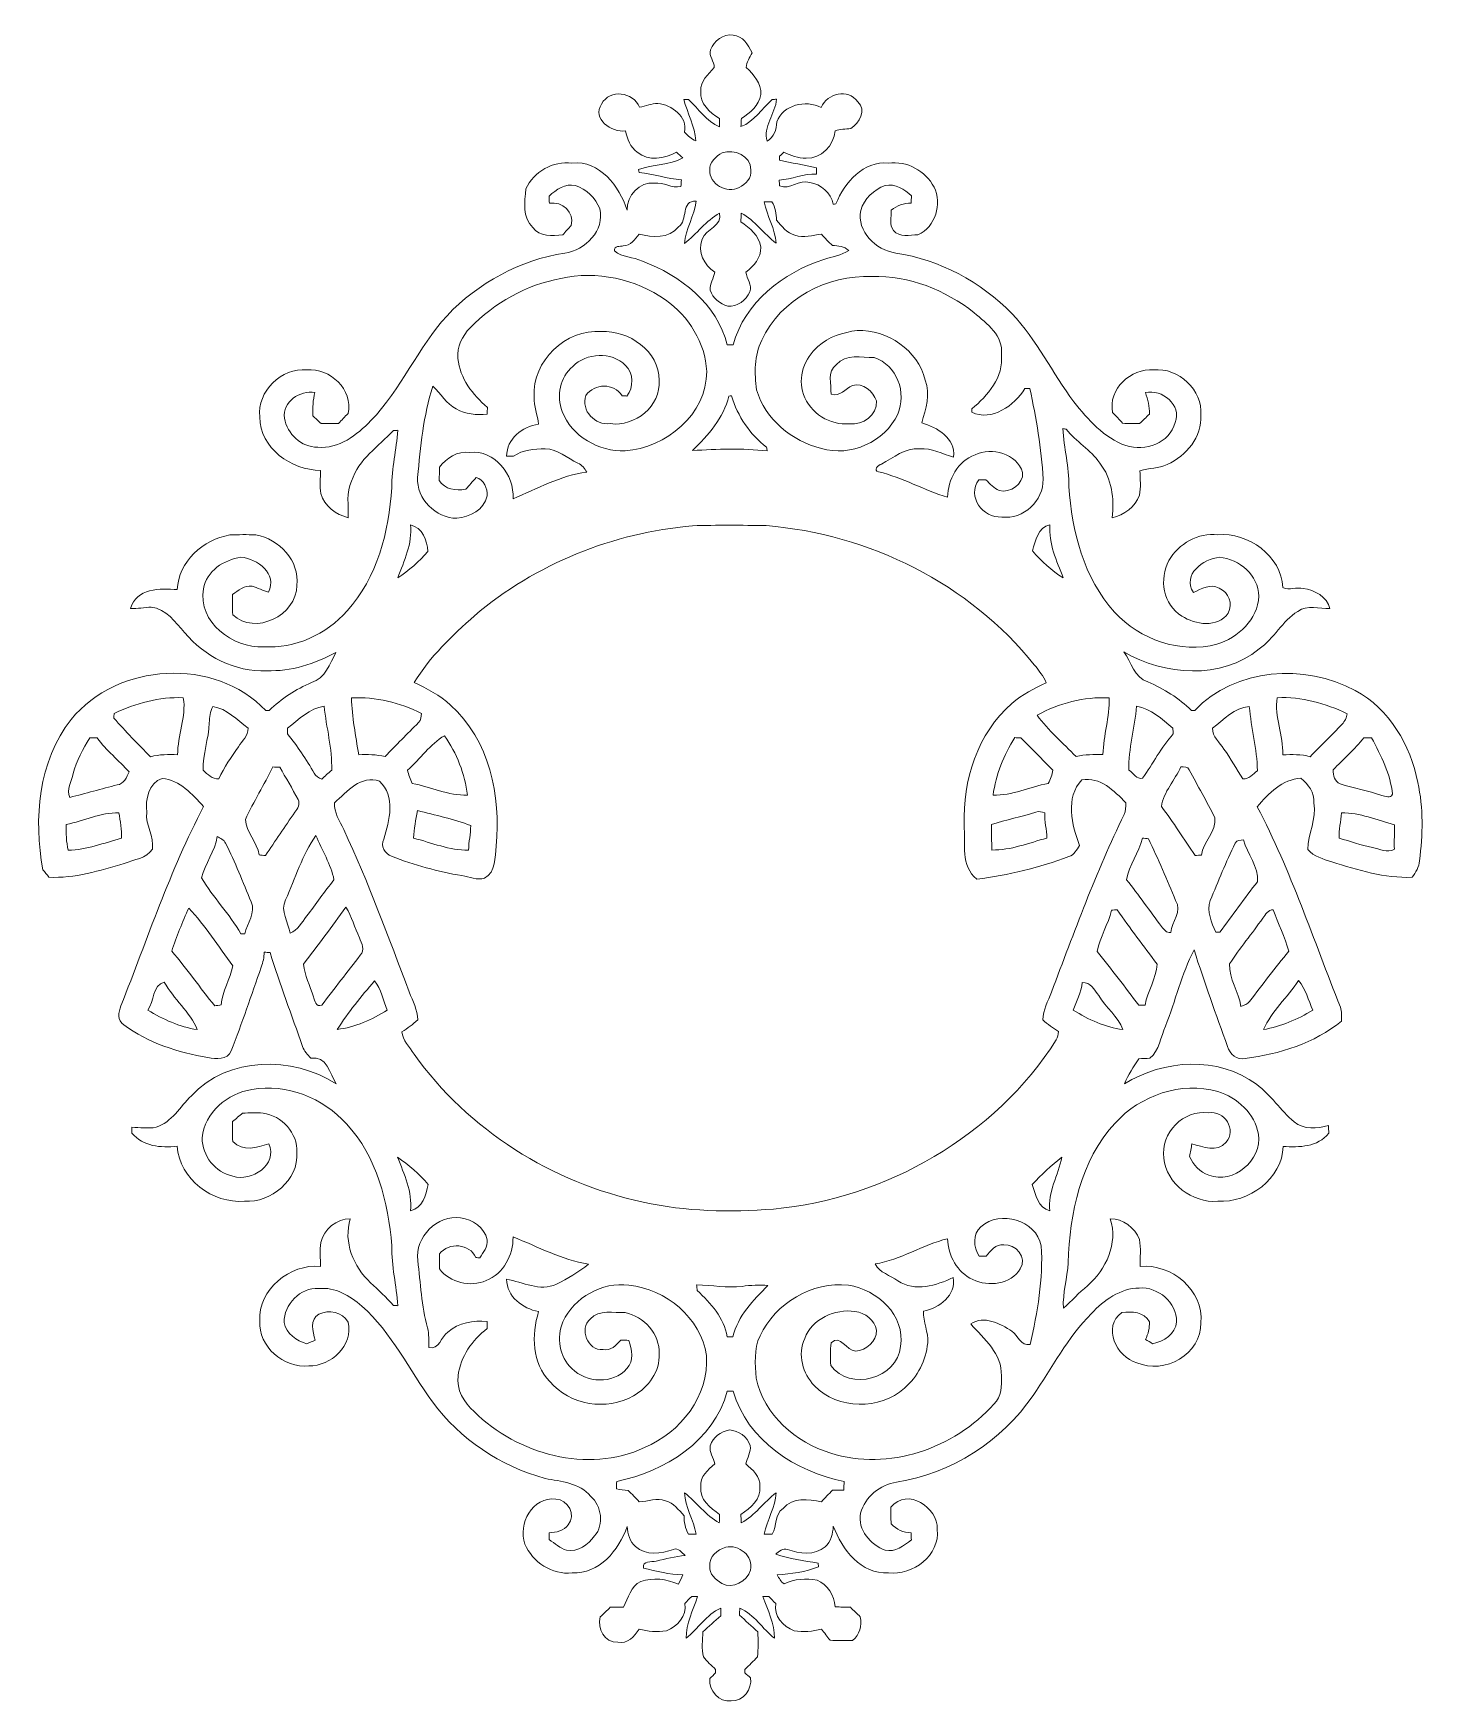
# Model space of a CAD drawing. Header units: centimetres. Extents: x -13.4 to 13.4, y -16.1 to 16.1.
import ezdxf

# ---------------------------------------------------------------- set-up
doc = ezdxf.new("R2010")
doc.units = ezdxf.units.CM
doc.header["$MEASUREMENT"] = 0
doc.layers.add('Layer 1', color=7, linetype='Continuous')

msp = doc.modelspace()

# ---------------------------------------------------------------- linework, layer by layer
at = {"layer": 'Layer 1', "color": 250, "lineweight": 9}
for points, knots in [([(-0.38231, 15.77238), (-0.31563, 15.94418), (-0.14066, 16.09059), (0.05303, 16.05459), (0.05303, 16.05459), (0.24141, 16.0472), (0.34689, 15.86763), (0.41815, 15.71594), (0.41815, 15.71594), (0.37617, 15.62457), (0.31126, 15.53778), (0.30703, 15.43442), (0.30703, 15.43442), (0.44744, 15.29401), (0.60513, 15.12821), (0.58608, 14.91337), (0.58608, 14.91337), (0.55115, 14.70205), (0.38463, 14.55671), (0.21213, 14.44946), (0.21213, 14.44946), (0.21037, 14.41066), (0.20684, 14.3334), (0.20508, 14.2946), (0.20508, 14.2946), (0.45943, 14.38914), (0.60936, 14.63855), (0.80515, 14.81424), (0.80515, 14.81424), (0.82702, 14.816), (0.87112, 14.81918), (0.89298, 14.82094), (0.89298, 14.82094), (0.86795, 14.54683), (0.62523, 14.28295), (0.7092, 14.01273), (0.7092, 14.01273), (0.84007, 14.09845), (0.89723, 14.23039), (0.89405, 14.3835), (0.89405, 14.3835), (1.02529, 14.71828), (1.44756, 14.81106), (1.75236, 14.66395), (1.75236, 14.66395), (1.86737, 14.93947), (2.27412, 15.03437), (2.4558, 14.77402), (2.4558, 14.77402), (2.63572, 14.60645), (2.48684, 14.3655), (2.3228, 14.25403), (2.3228, 14.25403), (2.2205, 14.25226), (2.11924, 14.23815), (2.02047, 14.21381), (2.02047, 14.21381), (1.99824, 13.93229), (1.75412, 13.66736), (1.46132, 13.68676), (1.46132, 13.68676), (1.30962, 13.6797), (1.16745, 13.73932), (1.03199, 13.79894), (1.03199, 13.79894), (1.00482, 13.77319), (0.97766, 13.74744), (0.9505, 13.72168), (0.9505, 13.72168), (0.94907, 13.70299), (0.94662, 13.66524), (0.9452, 13.64654), (0.9452, 13.64654), (1.18192, 13.58657), (1.42463, 13.55835), (1.6617, 13.49979), (1.6617, 13.49979), (1.6617, 13.45886), (1.6624, 13.41794), (1.66381, 13.37702), (1.66381, 13.37702), (1.41546, 13.39184), (1.1865, 13.27683), (0.94131, 13.2606), (0.94131, 13.2606), (0.94379, 13.22391), (0.94662, 13.18723), (0.94944, 13.15089), (0.94944, 13.15089), (1.15017, 13.06411), (1.32797, 13.2853), (1.53187, 13.21898), (1.53187, 13.21898), (1.75236, 13.18193), (1.94074, 13.01966), (1.98308, 12.796), (1.98308, 12.796), (1.99647, 12.79846), (2.02365, 12.8034), (2.0374, 12.80587), (2.0374, 12.80587), (2.20038, 13.21545), (2.56692, 13.63984), (3.04988, 13.59045), (3.04988, 13.59045), (3.4016, 13.63525), (3.76707, 13.44334), (3.92794, 13.12725), (3.92794, 13.12725), (4.08986, 12.80376), (3.95722, 12.3589), (3.61855, 12.20933), (3.61855, 12.20933), (3.46333, 12.20086), (3.25978, 12.15006), (3.14936, 12.29223), (3.14936, 12.29223), (3.05199, 12.39595), (3.10985, 12.55293), (3.10456, 12.67993), (3.10456, 12.67993), (3.21498, 12.76848), (3.34445, 12.82633), (3.48873, 12.81575), (3.48873, 12.81575), (3.48979, 12.86267), (3.49085, 12.90959), (3.49261, 12.95616), (3.49261, 12.95616), (3.35679, 13.08492), (3.18182, 13.20416), (2.98497, 13.15512), (2.98497, 13.15512), (2.76695, 13.08457), (2.58174, 12.89795), (2.51436, 12.67852), (2.51436, 12.67852), (2.43428, 12.27177), (2.80752, 11.91158), (3.18887, 11.85655), (3.18887, 11.85655), (4.03836, 11.72814), (4.83139, 11.29916), (5.43113, 10.68815), (5.43113, 10.68815), (5.91161, 10.18191), (6.20724, 9.54021), (6.6274, 8.98846), (6.6274, 8.98846), (6.89692, 8.6431), (7.20525, 8.29385), (7.63034, 8.14391), (7.63034, 8.14391), (7.99793, 8.0229), (8.47525, 8.18625), (8.57932, 8.5877), (8.57932, 8.5877), (8.71161, 8.92391), (8.32602, 9.23893), (8.00499, 9.16662), (8.00499, 9.16662), (8.04874, 9.03221), (8.08719, 8.89427), (8.08119, 8.75105), (8.08119, 8.75105), (8.01875, 8.68966), (7.95596, 8.62828), (7.8921, 8.56795), (7.8921, 8.56795), (7.7831, 8.56795), (7.67444, 8.56901), (7.56578, 8.57325), (7.56578, 8.57325), (7.50264, 8.6431), (7.43843, 8.71189), (7.37282, 8.77927), (7.37282, 8.77927), (7.27792, 9.234), (7.7263, 9.63934), (8.1648, 9.60265), (8.1648, 9.60265), (8.63963, 9.65239), (9.11624, 9.21317), (9.07426, 8.73128), (9.07426, 8.73128), (9.10425, 8.31536), (8.79239, 7.94107), (8.42656, 7.78091), (8.42656, 7.78091), (8.26111, 7.7033), (8.07308, 7.71106), (7.90056, 7.65743), (7.90056, 7.65743), (7.90233, 7.5008), (7.92174, 7.34135), (7.89104, 7.18648), (7.89104, 7.18648), (7.80991, 6.9607), (7.59507, 6.80442), (7.36541, 6.75397), (7.36541, 6.75397), (7.40315, 7.12333), (7.36329, 7.5075), (7.12446, 7.80736), (7.12446, 7.80736), (6.94878, 8.06313), (6.66585, 8.21622), (6.47711, 8.46035), (6.47711, 8.46035), (6.46159, 8.46283), (6.43055, 8.46776), (6.41502, 8.47023), (6.41502, 8.47023), (6.4316, 8.09699), (6.53779, 7.73116), (6.52615, 7.35546), (6.52615, 7.35546), (6.59247, 6.49327), (6.80872, 5.58945), (7.40986, 4.9354), (7.40986, 4.9354), (7.8974, 4.39812), (8.67739, 4.13213), (9.38506, 4.31487), (9.38506, 4.31487), (9.79499, 4.43869), (10.17421, 4.79182), (10.19045, 5.2395), (10.19045, 5.2395), (10.18516, 5.64731), (9.82074, 5.94999), (9.43444, 5.99162), (9.43444, 5.99162), (9.11836, 5.96375), (8.7102, 5.65542), (8.92998, 5.31428), (8.92998, 5.31428), (9.0859, 5.37637), (9.26088, 5.49738), (9.42703, 5.3926), (9.42703, 5.3926), (9.6193, 5.32275), (9.6948, 5.08745), (9.60025, 4.91318), (9.60025, 4.91318), (9.39882, 4.62319), (8.96843, 4.68916), (8.70701, 4.85744), (8.70701, 4.85744), (8.35283, 5.0744), (8.26111, 5.57428), (8.45831, 5.92706), (8.45831, 5.92706), (8.64423, 6.25267), (9.02205, 6.46928), (9.39988, 6.42624), (9.39988, 6.42624), (9.98549, 6.47669), (10.62754, 6.01808), (10.65612, 5.40883), (10.65612, 5.40883), (10.77924, 5.3418), (10.91894, 5.42188), (11.04982, 5.39119), (11.04982, 5.39119), (11.26678, 5.35556), (11.51266, 5.23385), (11.56487, 5.00102), (11.56487, 5.00102), (11.35709, 4.99784), (11.12884, 5.07651), (10.94222, 4.94845), (10.94222, 4.94845), (10.64695, 4.75937), (10.48467, 4.42599), (10.19892, 4.2235), (10.19892, 4.2235), (9.46372, 3.62272), (8.37259, 3.70985), (7.58836, 4.16846), (7.58836, 4.16846), (7.73018, 3.96808), (7.79262, 3.67352), (8.04944, 3.58638), (8.04944, 3.58638), (8.36199, 3.45903), (8.65093, 3.27347), (8.89293, 3.03746), (8.89293, 3.03746), (8.90881, 3.03675), (8.94056, 3.03534), (8.95607, 3.03463), (8.95607, 3.03463), (9.7396, 3.86507), (11.07839, 3.95009), (12.05171, 3.42269), (12.05171, 3.42269), (12.70576, 3.06497), (13.12415, 2.37212), (13.25609, 1.65104), (13.25609, 1.65104), (13.37074, 1.15715), (13.35557, 0.64068), (13.29172, 0.1408), (13.29172, 0.1408), (13.28184, 0.0205), (13.22117, -0.08569), (13.14849, -0.17882), (13.14849, -0.17882), (12.61862, -0.20034), (12.1011, -0.0363), (11.5998, 0.11857), (11.5998, 0.11857), (11.43399, 0.17361), (11.25478, 0.21982), (11.13519, 0.3567), (11.13519, 0.3567), (11.1486, 0.6615), (11.30311, 0.94584), (11.25337, 1.25769), (11.25337, 1.25769), (11.27242, 1.45525), (11.1486, 1.61223), (11.00537, 1.73006), (11.00537, 1.73006), (10.64765, 1.71772), (10.37637, 1.43867), (10.16293, 1.17973), (10.16293, 1.17973), (10.81099, -0.05676), (11.24843, -1.38814), (11.7656, -2.68107), (11.7656, -2.68107), (11.7963, -2.76821), (11.78501, -2.86275), (11.78783, -2.95342), (11.78783, -2.95342), (11.26078, -3.37498), (10.59227, -3.58983), (9.92975, -3.67097), (9.92975, -3.67097), (9.76818, -3.71118), (9.63412, -3.58489), (9.58966, -3.4399), (9.58966, -3.4399), (9.36847, -2.82183), (9.14235, -2.20482), (8.94338, -1.57899), (8.94338, -1.57899), (8.6996, -2.04254), (8.58672, -2.56254), (8.39057, -3.04725), (8.39057, -3.04725), (8.30097, -3.25927), (8.27416, -3.5101), (8.08931, -3.66814), (8.08931, -3.66814), (8.01946, -3.66991), (7.94996, -3.67273), (7.88046, -3.67555), (7.88046, -3.67555), (7.77569, -3.83077), (7.67373, -3.98847), (7.6, -4.16133), (7.6, -4.16133), (8.35812, -3.68931), (9.41046, -3.6177), (10.14812, -4.17015), (10.14812, -4.17015), (10.42822, -4.37123), (10.60885, -4.67568), (10.87308, -4.89228), (10.87308, -4.89228), (11.06146, -5.04998), (11.31899, -5.02563), (11.53912, -4.96214), (11.53912, -4.96214), (11.53912, -4.99989), (11.53947, -5.07537), (11.53947, -5.11312), (11.53947, -5.11312), (11.32252, -5.38124), (10.97609, -5.38795), (10.66106, -5.36607), (10.66106, -5.36607), (10.64695, -5.99366), (9.99572, -6.45827), (9.39952, -6.42476), (9.39952, -6.42476), (8.9141, -6.46039), (8.40504, -6.08927), (8.36024, -5.59044), (8.36024, -5.59044), (8.28968, -5.11065), (8.7423, -4.64922), (9.22419, -4.71942), (9.22419, -4.71942), (9.52476, -4.66157), (9.77453, -5.05174), (9.56321, -5.28776), (9.56321, -5.28776), (9.39, -5.49237), (9.11448, -5.37489), (8.90211, -5.31633), (8.90211, -5.31633), (8.88905, -5.39782), (8.87318, -5.47896), (8.85413, -5.55975), (8.85413, -5.55975), (8.93386, -5.71779), (9.04957, -5.8709), (9.22807, -5.9217), (9.22807, -5.9217), (9.70503, -6.10479), (10.25677, -5.6296), (10.18444, -5.13324), (10.18444, -5.13324), (10.11743, -4.73213), (9.77558, -4.42803), (9.40129, -4.30738), (9.40129, -4.30738), (8.69573, -4.11194), (7.90551, -4.37829), (7.42115, -4.91839), (7.42115, -4.91839), (6.74981, -5.63701), (6.54485, -6.659), (6.51698, -7.6108), (6.51698, -7.6108), (6.49793, -7.9029), (6.40797, -8.19006), (6.42314, -8.48392), (6.42314, -8.48392), (6.58471, -8.34739), (6.72194, -8.18441), (6.88916, -8.05424), (6.88916, -8.05424), (7.24546, -7.74062), (7.48041, -7.23721), (7.32837, -6.76307), (7.32837, -6.76307), (7.57319, -6.75743), (7.80356, -6.93558), (7.88928, -7.16065), (7.88928, -7.16065), (7.92384, -7.3321), (7.8981, -7.50885), (7.9041, -7.68276), (7.9041, -7.68276), (8.50417, -7.61821), (9.13846, -8.14243), (9.07356, -8.7672), (9.07356, -8.7672), (9.09331, -9.36904), (8.3673, -9.77649), (7.83848, -9.53625), (7.83848, -9.53625), (7.44902, -9.42831), (7.16468, -8.84551), (7.54956, -8.56894), (7.54956, -8.56894), (7.75029, -8.54742), (7.97042, -8.54919), (8.08295, -8.74745), (8.08295, -8.74745), (8.08754, -8.86633), (8.06003, -8.98204), (8.00605, -9.08788), (8.00605, -9.08788), (8.05156, -9.11469), (8.09707, -9.1422), (8.14293, -9.17007), (8.14293, -9.17007), (8.35742, -9.12563), (8.58637, -8.98734), (8.60683, -8.74815), (8.60683, -8.74815), (8.60754, -8.37633), (8.25229, -8.07011), (7.88574, -8.09728), (7.88574, -8.09728), (7.51816, -8.10116), (7.2056, -8.33152), (6.96359, -8.58799), (6.96359, -8.58799), (6.50322, -9.05084), (6.20265, -9.6368), (5.83753, -10.17054), (5.83753, -10.17054), (5.23322, -11.05073), (4.26378, -11.67833), (3.20651, -11.83919), (3.20651, -11.83919), (2.88866, -11.88964), (2.59338, -12.12212), (2.51189, -12.43927), (2.51189, -12.43927), (2.44874, -12.75712), (2.70204, -13.05063), (2.98849, -13.14976), (2.98849, -13.14976), (3.18146, -13.19844), (3.34692, -13.06016), (3.49085, -12.95291), (3.49085, -12.95291), (3.48979, -12.90634), (3.48979, -12.86048), (3.48979, -12.81498), (3.48979, -12.81498), (3.33845, -12.81886), (3.20439, -12.74795), (3.09962, -12.64317), (3.09962, -12.64317), (3.0968, -12.53487), (3.09644, -12.42657), (3.09821, -12.31862), (3.09821, -12.31862), (3.41782, -11.93832), (4.00485, -12.32214), (3.99073, -12.75112), (3.99073, -12.75112), (4.04788, -13.25136), (3.51766, -13.64436), (3.04952, -13.58932), (3.04952, -13.58932), (2.51648, -13.61966), (2.15453, -13.13847), (1.98519, -12.68903), (1.98519, -12.68903), (1.97496, -12.8312), (1.94533, -12.9889), (1.82962, -13.0852), (1.82962, -13.0852), (1.62924, -13.25948), (1.33185, -13.21785), (1.09937, -13.13847), (1.09937, -13.13847), (1.01188, -13.09755), (0.9385, -13.18186), (0.875, -13.22984), (0.875, -13.22984), (1.13747, -13.32298), (1.42251, -13.34802), (1.69521, -13.40447), (1.69521, -13.40447), (1.69521, -13.40447), (1.70227, -13.46938), (1.70227, -13.46938), (1.70227, -13.46938), (1.44897, -13.57274), (1.1738, -13.60873), (0.90287, -13.62954), (0.90287, -13.62954), (0.94344, -13.68704), (0.9706, -13.7643), (1.03763, -13.79711), (1.03763, -13.79711), (1.23413, -13.70045), (1.45955, -13.69727), (1.67263, -13.72973), (1.67263, -13.72973), (1.88218, -13.81581), (1.99824, -14.02606), (2.02294, -14.24373), (2.02294, -14.24373), (2.11995, -14.24655), (2.21697, -14.24937), (2.31433, -14.25254), (2.31433, -14.25254), (2.37853, -14.31322), (2.44275, -14.37425), (2.50695, -14.43528), (2.50695, -14.43528), (2.5327, -14.60814), (2.50095, -14.78101), (2.3549, -14.89107), (2.3549, -14.89107), (2.21097, -14.89601), (2.06704, -14.89707), (1.92346, -14.88825), (1.92346, -14.88825), (1.86666, -14.81699), (1.81198, -14.74467), (1.75906, -14.67129), (1.75906, -14.67129), (1.58726, -14.71609), (1.40593, -14.73867), (1.2306, -14.70339), (1.2306, -14.70339), (1.01469, -14.62649), (0.83267, -14.41906), (0.87535, -14.17776), (0.87535, -14.17776), (0.83055, -14.1326), (0.78575, -14.08709), (0.74165, -14.04158), (0.74165, -14.04158), (0.7039, -14.043), (0.66616, -14.04441), (0.62841, -14.04617), (0.62841, -14.04617), (0.72049, -14.30687), (0.85172, -14.56828), (0.85101, -14.84803), (0.85101, -14.84803), (0.61888, -14.66741), (0.46049, -14.38872), (0.18285, -14.27195), (0.18285, -14.27195), (0.18038, -14.31499), (0.17791, -14.35838), (0.1758, -14.40212), (0.1758, -14.40212), (0.29221, -14.51078), (0.41144, -14.61626), (0.52752, -14.72597), (0.52752, -14.72597), (0.53845, -14.88719), (0.53916, -15.04912), (0.5254, -15.21034), (0.5254, -15.21034), (0.4432, -15.28901), (0.36277, -15.36944), (0.28163, -15.44952), (0.28163, -15.44952), (0.28128, -15.4661), (0.28022, -15.49997), (0.27987, -15.51655), (0.27987, -15.51655), (0.31655, -15.54794), (0.35324, -15.57969), (0.39063, -15.6118), (0.39063, -15.6118), (0.4252, -15.83017), (0.24529, -16.06759), (0.0174, -16.057), (0.0174, -16.057), (-0.21791, -16.0898), (-0.42111, -15.85486), (-0.39536, -15.62767), (-0.39536, -15.62767), (-0.35867, -15.58957), (-0.32163, -15.55218), (-0.28424, -15.51478), (-0.28424, -15.51478), (-0.28424, -15.49856), (-0.28388, -15.4661), (-0.28388, -15.44952), (-0.28388, -15.44952), (-0.36361, -15.3712), (-0.45039, -15.29853), (-0.51707, -15.20822), (-0.51707, -15.20822), (-0.55976, -15.05194), (-0.5333, -14.88578), (-0.53048, -14.72562), (-0.53048, -14.72562), (-0.41864, -14.61802), (-0.30223, -14.51607), (-0.18193, -14.418), (-0.18193, -14.418), (-0.18299, -14.36896), (-0.18405, -14.31922), (-0.18475, -14.27124), (-0.18475, -14.27124), (-0.46098, -14.39224), (-0.62361, -14.66565), (-0.85433, -14.84874), (-0.85433, -14.84874), (-0.85327, -14.56934), (-0.72168, -14.30828), (-0.63208, -14.04652), (-0.63208, -14.04652), (-0.67018, -14.04476), (-0.70792, -14.04335), (-0.74532, -14.04229), (-0.74532, -14.04229), (-0.78977, -14.08745), (-0.83386, -14.1326), (-0.87831, -14.17776), (-0.87831, -14.17776), (-0.83845, -14.41835), (-1.01696, -14.62825), (-1.23427, -14.70375), (-1.23427, -14.70375), (-1.40854, -14.73867), (-1.58916, -14.71539), (-1.75991, -14.67094), (-1.75991, -14.67094), (-1.84422, -14.81981), (-1.98568, -14.95881), (-2.17195, -14.92706), (-2.17195, -14.92706), (-2.427, -14.93482), (-2.56953, -14.66424), (-2.50956, -14.4374), (-2.50956, -14.4374), (-2.44465, -14.37531), (-2.37974, -14.31358), (-2.31483, -14.25184), (-2.31483, -14.25184), (-2.23016, -14.24972), (-2.14514, -14.24796), (-2.05977, -14.24937), (-2.05977, -14.24937), (-1.96169, -14.07404), (-1.93065, -13.84685), (-1.72428, -13.75619), (-1.72428, -13.75619), (-1.49462, -13.66976), (-1.2258, -13.71103), (-1.00108, -13.80452), (-1.00108, -13.80452), (-0.97251, -13.74525), (-0.94323, -13.68634), (-0.91359, -13.62778), (-0.91359, -13.62778), (-1.17324, -13.61966), (-1.42547, -13.55369), (-1.67736, -13.4976), (-1.67736, -13.4976), (-1.69288, -13.34661), (-1.52637, -13.38471), (-1.43041, -13.36143), (-1.43041, -13.36143), (-1.24661, -13.3138), (-1.05999, -13.2817), (-0.87267, -13.25066), (-0.87267, -13.25066), (-0.9397, -13.20197), (-1.00108, -13.09543), (-1.09563, -13.13706), (-1.09563, -13.13706), (-1.32952, -13.21503), (-1.63149, -13.26406), (-1.82976, -13.08203), (-1.82976, -13.08203), (-1.9437, -12.98819), (-1.97475, -12.83508), (-1.99239, -12.69644), (-1.99239, -12.69644), (-2.14796, -13.14941), (-2.52826, -13.61931), (-3.05284, -13.58932), (-3.05284, -13.58932), (-3.43313, -13.6306), (-3.81978, -13.38259), (-3.96053, -13.03264), (-3.96053, -13.03264), (-4.10905, -12.64846), (-3.80708, -12.11401), (-3.36751, -12.16657), (-3.36751, -12.16657), (-3.13398, -12.1641), (-2.96429, -12.47948), (-3.12727, -12.65975), (-3.12727, -12.65975), (-3.21053, -12.77758), (-3.35658, -12.81109), (-3.49275, -12.81533), (-3.49275, -12.81533), (-3.4924, -12.85766), (-3.49204, -12.9007), (-3.49169, -12.94409), (-3.49169, -12.94409), (-3.38762, -13.02347), (-3.28461, -13.11272), (-3.15726, -13.15258), (-3.15726, -13.15258), (-2.93854, -13.19562), (-2.74627, -13.03652), (-2.61786, -12.87742), (-2.61786, -12.87742), (-2.42983, -12.65587), (-2.4838, -12.30027), (-2.69406, -12.11189), (-2.69406, -12.11189), (-2.90926, -11.85366), (-3.26415, -11.8279), (-3.57107, -11.76828), (-3.57107, -11.76828), (-4.43114, -11.53369), (-5.215, -11.0144), (-5.74347, -10.29296), (-5.74347, -10.29296), (-6.19538, -9.67631), (-6.52558, -8.95947), (-7.10555, -8.44441), (-7.10555, -8.44441), (-7.33768, -8.24686), (-7.62201, -8.07011), (-7.94022, -8.10785), (-7.94022, -8.10785), (-8.29794, -8.0807), (-8.60803, -8.4169), (-8.60697, -8.76297), (-8.60697, -8.76297), (-8.5664, -8.97887), (-8.36495, -9.11328), (-8.1667, -9.17218), (-8.1667, -9.17218), (-8.11379, -9.14785), (-8.06052, -9.12456), (-8.00689, -9.10128), (-8.00689, -9.10128), (-8.05805, -8.93865), (-8.11379, -8.70582), (-7.93634, -8.60069), (-7.93634, -8.60069), (-7.73878, -8.50968), (-7.49043, -8.55906), (-7.37225, -8.75344), (-7.37225, -8.75344), (-7.26959, -9.20853), (-7.69574, -9.60258), (-8.13107, -9.5987), (-8.13107, -9.5987), (-8.61226, -9.64703), (-9.10544, -9.22581), (-9.07546, -8.73121), (-9.07546, -8.73121), (-9.10791, -8.12338), (-8.49408, -7.62209), (-7.906, -7.68241), (-7.906, -7.68241), (-7.90247, -7.52719), (-7.91976, -7.37056), (-7.89859, -7.21639), (-7.89859, -7.21639), (-7.83439, -6.96557), (-7.59309, -6.75884), (-7.33027, -6.76237), (-7.33027, -6.76237), (-7.4682, -7.2111), (-7.27029, -7.68559), (-6.9408, -7.99603), (-6.9408, -7.99603), (-6.78769, -8.13608), (-6.63529, -8.27755), (-6.49559, -8.43171), (-6.49559, -8.43171), (-6.47549, -8.43312), (-6.43527, -8.43593), (-6.41516, -8.43736), (-6.41516, -8.43736), (-6.43456, -8.05106), (-6.53934, -7.67183), (-6.52981, -7.28307), (-6.52981, -7.28307), (-6.59614, -6.44451), (-6.81486, -5.56433), (-7.40364, -4.9332), (-7.40364, -4.9332), (-7.85238, -4.43191), (-8.55758, -4.15039), (-9.22609, -4.27033), (-9.22609, -4.27033), (-9.69598, -4.33877), (-10.14296, -4.71272), (-10.18953, -5.20379), (-10.18953, -5.20379), (-10.18247, -5.54387), (-9.93518, -5.87337), (-9.59475, -5.94004), (-9.59475, -5.94004), (-9.23455, -6.05928), (-8.71879, -5.71991), (-8.90224, -5.31421), (-8.90224, -5.31421), (-9.12978, -5.39853), (-9.39966, -5.46661), (-9.59616, -5.27506), (-9.59616, -5.27506), (-9.60568, -5.14523), (-9.60744, -5.01505), (-9.59862, -4.88523), (-9.59862, -4.88523), (-9.53406, -4.83266), (-9.47022, -4.77939), (-9.40707, -4.72577), (-9.40707, -4.72577), (-9.27513, -4.72224), (-9.14319, -4.71554), (-9.01125, -4.72436), (-9.01125, -4.72436), (-8.64895, -4.77551), (-8.34097, -5.11171), (-8.35826, -5.48496), (-8.35826, -5.48496), (-8.32228, -6.0173), (-8.85885, -6.45298), (-9.3672, -6.42476), (-9.3672, -6.42476), (-9.98563, -6.47238), (-10.6238, -6.00143), (-10.66966, -5.36254), (-10.66966, -5.36254), (-10.98469, -5.39606), (-11.32371, -5.37172), (-11.54138, -5.10995), (-11.54138, -5.10995), (-11.54173, -5.08172), (-11.54314, -5.02563), (-11.54349, -4.99741), (-11.54349, -4.99741), (-11.38827, -4.99989), (-11.22952, -5.02741), (-11.07571, -4.9967), (-11.07571, -4.9967), (-10.7695, -4.90216), (-10.61322, -4.60089), (-10.39449, -4.3924), (-10.39449, -4.3924), (-9.68753, -3.62616), (-8.44575, -3.61805), (-7.60367, -4.16027), (-7.60367, -4.16027), (-7.71726, -3.96271), (-7.79135, -3.60711), (-8.08909, -3.66709), (-8.08909, -3.66709), (-8.15436, -3.5997), (-8.22137, -3.52985), (-8.25102, -3.43884), (-8.25102, -3.43884), (-8.45809, -2.83594), (-8.69023, -2.24116), (-8.87755, -1.63156), (-8.87755, -1.63156), (-8.91424, -1.62838), (-8.95093, -1.62556), (-8.98762, -1.62274), (-8.98762, -1.62274), (-8.99608, -1.72046), (-9.00984, -1.81853), (-9.04546, -1.91096), (-9.04546, -1.91096), (-9.24126, -2.44789), (-9.41589, -2.99363), (-9.62685, -3.52492), (-9.62685, -3.52492), (-9.7041, -3.70272), (-9.91788, -3.68402), (-10.07594, -3.65544), (-10.07594, -3.65544), (-10.64885, -3.55455), (-11.2267, -3.37428), (-11.6973, -3.02221), (-11.6973, -3.02221), (-11.82642, -2.94318), (-11.80455, -2.77632), (-11.75234, -2.65638), (-11.75234, -2.65638), (-11.24328, -1.36803), (-10.80407, -0.04617), (-10.1599, 1.18396), (-10.1599, 1.18396), (-10.37333, 1.41997), (-10.61886, 1.70078), (-10.95647, 1.72477), (-10.95647, 1.72477), (-11.22564, 1.64645), (-11.28173, 1.31802), (-11.25668, 1.0739), (-11.25668, 1.0739), (-11.28455, 0.82695), (-11.10816, 0.60999), (-11.14697, 0.36446), (-11.14697, 0.36446), (-11.26092, 0.18066), (-11.50398, 0.16549), (-11.68778, 0.08929), (-11.68778, 0.08929), (-12.1605, -0.04653), (-12.64522, -0.20563), (-13.14228, -0.1767), (-13.14228, -0.1767), (-13.18073, -0.12837), (-13.21989, -0.08039), (-13.25905, -0.03242), (-13.25905, -0.03242), (-13.44179, 0.94937), (-13.34372, 2.0525), (-12.71366, 2.86389), (-12.71366, 2.86389), (-11.82254, 3.96562), (-9.93941, 4.07357), (-8.95798, 3.03499), (-8.95798, 3.03499), (-8.94211, 3.03569), (-8.91036, 3.0371), (-8.89413, 3.03781), (-8.89413, 3.03781), (-8.65671, 3.26465), (-8.37943, 3.45056), (-8.07498, 3.57438), (-8.07498, 3.57438), (-7.81463, 3.65552), (-7.7222, 3.9388), (-7.60684, 4.15753), (-7.60684, 4.15753), (-8.01501, 3.93316), (-8.47433, 3.7857), (-8.94423, 3.8044), (-8.94423, 3.8044), (-9.551, 3.77653), (-10.14437, 4.07603), (-10.52396, 4.54241), (-10.52396, 4.54241), (-10.70212, 4.74314), (-10.88168, 4.99079), (-11.16743, 5.03136), (-11.16743, 5.03136), (-11.30008, 5.0183), (-11.43237, 5.00243), (-11.56572, 5.00172), (-11.56572, 5.00172), (-11.46059, 5.39683), (-10.99457, 5.39331), (-10.66543, 5.3672), (-10.66543, 5.3672), (-10.64638, 5.9066), (-10.16553, 6.33593), (-9.65401, 6.4206), (-9.65401, 6.4206), (-9.48715, 6.42836), (-9.31958, 6.42977), (-9.15272, 6.42024), (-9.15272, 6.42024), (-8.70257, 6.3451), (-8.30217, 5.92247), (-8.35967, 5.44799), (-8.35967, 5.44799), (-8.36354, 4.87014), (-9.16824, 4.4722), (-9.59792, 4.88425), (-9.59792, 4.88425), (-9.60568, 5.01407), (-9.60639, 5.14389), (-9.60003, 5.27336), (-9.60003, 5.27336), (-9.48891, 5.35062), (-9.37072, 5.4554), (-9.22503, 5.43247), (-9.22503, 5.43247), (-9.11568, 5.40107), (-9.01336, 5.3485), (-8.90436, 5.31534), (-8.90436, 5.31534), (-8.73573, 5.67447), (-9.11284, 5.96269), (-9.4381, 5.99197), (-9.4381, 5.99197), (-9.76726, 5.9447), (-10.10028, 5.72668), (-10.16237, 5.38237), (-10.16237, 5.38237), (-10.2749, 4.74032), (-9.59475, 4.23514), (-9.00384, 4.26618), (-9.00384, 4.26618), (-8.39566, 4.21962), (-7.79417, 4.50819), (-7.39094, 4.95516), (-7.39094, 4.95516), (-6.8071, 5.60074), (-6.58661, 6.48621), (-6.52876, 7.33429), (-6.52876, 7.33429), (-6.53722, 7.70612), (-6.43739, 8.06877), (-6.41375, 8.43813), (-6.41375, 8.43813), (-6.43492, 8.43707), (-6.47725, 8.43459), (-6.49842, 8.43355), (-6.49842, 8.43355), (-6.78452, 8.1231), (-7.17011, 7.88427), (-7.30557, 7.45988), (-7.30557, 7.45988), (-7.41352, 7.23833), (-7.35849, 6.98821), (-7.36943, 6.75221), (-7.36943, 6.75221), (-7.60332, 6.815), (-7.83051, 6.97375), (-7.89718, 7.21717), (-7.89718, 7.21717), (-7.91976, 7.36569), (-7.90459, 7.51668), (-7.90247, 7.66625), (-7.90247, 7.66625), (-8.46762, 7.66978), (-9.07369, 8.09206), (-9.07546, 8.69531), (-9.07546, 8.69531), (-9.12978, 9.18814), (-8.65671, 9.65062), (-8.16776, 9.603), (-8.16776, 9.603), (-7.72044, 9.64146), (-7.26783, 9.22553), (-7.37331, 8.76269), (-7.37331, 8.76269), (-7.43469, 8.69919), (-7.49572, 8.63498), (-7.5571, 8.57148), (-7.5571, 8.57148), (-7.66964, 8.56935), (-7.78182, 8.56831), (-7.89436, 8.56935), (-7.89436, 8.56935), (-7.94728, 8.61946), (-8.00019, 8.6692), (-8.0524, 8.71964), (-8.0524, 8.71964), (-8.05593, 8.87028), (-8.05064, 9.02233), (-8.01219, 9.16873), (-8.01219, 9.16873), (-8.29935, 9.2153), (-8.64648, 8.98741), (-8.59991, 8.67343), (-8.59991, 8.67343), (-8.54876, 8.36581), (-8.27465, 8.11216), (-7.95856, 8.11287), (-7.95856, 8.11287), (-7.55111, 8.07512), (-7.19974, 8.34641), (-6.93374, 8.62439), (-6.93374, 8.62439), (-6.34637, 9.22659), (-6.03063, 10.02951), (-5.46407, 10.64828), (-5.46407, 10.64828), (-4.86506, 11.28152), (-4.05614, 11.71967), (-3.19324, 11.85549), (-3.19324, 11.85549), (-2.79743, 11.907), (-2.41431, 12.29293), (-2.51944, 12.71203), (-2.51944, 12.71203), (-2.59987, 12.91629), (-2.7752, 13.09374), (-2.98757, 13.15653), (-2.98757, 13.15653), (-3.18442, 13.2024), (-3.35693, 13.07963), (-3.49416, 12.95404), (-3.49416, 12.95404), (-3.49275, 12.90818), (-3.49134, 12.86232), (-3.48993, 12.81646), (-3.48993, 12.81646), (-3.24051, 12.85808), (-3.00662, 12.64183), (-3.06801, 12.38677), (-3.06801, 12.38677), (-3.12374, 12.32751), (-3.17843, 12.26718), (-3.2324, 12.2065), (-3.2324, 12.2065), (-3.43454, 12.19028), (-3.67514, 12.16417), (-3.8099, 12.35114), (-3.8099, 12.35114), (-4.01733, 12.53917), (-3.96688, 12.84256), (-3.94395, 13.09056), (-3.94395, 13.09056), (-3.79473, 13.42535), (-3.41761, 13.63631), (-3.05389, 13.5908), (-3.05389, 13.5908), (-2.51697, 13.64443), (-2.13808, 13.14136), (-1.98992, 12.68275), (-1.98992, 12.68275), (-1.99733, 12.9611), (-1.75426, 13.23732), (-1.46428, 13.20134), (-1.46428, 13.20134), (-1.28718, 13.22674), (-1.12879, 13.09903), (-0.9531, 13.13819), (-0.9531, 13.13819), (-0.95063, 13.18017), (-0.94746, 13.2225), (-0.94428, 13.26448), (-0.94428, 13.26448), (-1.21839, 13.29482), (-1.48298, 13.37596), (-1.75673, 13.40701), (-1.75673, 13.40701), (-1.75991, 13.42112), (-1.76661, 13.44969), (-1.76978, 13.46416), (-1.76978, 13.46416), (-1.49179, 13.56893), (-1.17853, 13.54565), (-0.91677, 13.68888), (-0.91677, 13.68888), (-0.95663, 13.72592), (-0.99614, 13.76261), (-1.03565, 13.79894), (-1.03565, 13.79894), (-1.26496, 13.67935), (-1.58246, 13.61338), (-1.79413, 13.80176), (-1.79413, 13.80176), (-1.93453, 13.89172), (-1.98251, 14.05859), (-2.02167, 14.21028), (-2.02167, 14.21028), (-2.29084, 14.17395), (-2.67219, 14.44558), (-2.48451, 14.72922), (-2.48451, 14.72922), (-2.32012, 15.0259), (-1.87491, 14.96558), (-1.74968, 14.66536), (-1.74968, 14.66536), (-1.63149, 14.68865), (-1.51755, 14.73874), (-1.39619, 14.74192), (-1.39619, 14.74192), (-1.12702, 14.70946), (-0.82399, 14.49003), (-0.88149, 14.18629), (-0.88149, 14.18629), (-0.82293, 14.11433), (-0.75167, 14.05435), (-0.66524, 14.01802), (-0.66524, 14.01802), (-0.68605, 14.29918), (-0.82681, 14.55071), (-0.89807, 14.81918), (-0.89807, 14.81918), (-0.87549, 14.81847), (-0.83034, 14.81706), (-0.80776, 14.81635), (-0.80776, 14.81635), (-0.61267, 14.6375), (-0.45886, 14.3969), (-0.20909, 14.29001), (-0.20909, 14.29001), (-0.2098, 14.33058), (-0.21121, 14.41136), (-0.21192, 14.45193), (-0.21192, 14.45193), (-0.3936, 14.56729), (-0.59539, 14.7338), (-0.57034, 14.9744), (-0.57034, 14.9744), (-0.58763, 15.1716), (-0.42323, 15.2979), (-0.31105, 15.43336), (-0.31105, 15.43336), (-0.3054, 15.55119), (-0.42394, 15.65208), (-0.38231, 15.77238), (-0.38231, 15.77238), (-0.38231, 15.77238), (-0.38231, 15.77238), (-0.38231, 15.77238)], [0, 0, 0, 0, 0.00314465, 0.00314465, 0.00314465, 0.00314465, 0.00628931, 0.00628931, 0.00628931, 0.00628931, 0.00943396, 0.00943396, 0.00943396, 0.00943396, 0.01257862, 0.01257862, 0.01257862, 0.01257862, 0.01572327, 0.01572327, 0.01572327, 0.01572327, 0.01886792, 0.01886792, 0.01886792, 0.01886792, 0.02201258, 0.02201258, 0.02201258, 0.02201258, 0.02515723, 0.02515723, 0.02515723, 0.02515723, 0.02830189, 0.02830189, 0.02830189, 0.02830189, 0.03144654, 0.03144654, 0.03144654, 0.03144654, 0.03459119, 0.03459119, 0.03459119, 0.03459119, 0.03773585, 0.03773585, 0.03773585, 0.03773585, 0.0408805, 0.0408805, 0.0408805, 0.0408805, 0.04402516, 0.04402516, 0.04402516, 0.04402516, 0.04716981, 0.04716981, 0.04716981, 0.04716981, 0.05031447, 0.05031447, 0.05031447, 0.05031447, 0.05345912, 0.05345912, 0.05345912, 0.05345912, 0.05660377, 0.05660377, 0.05660377, 0.05660377, 0.05974843, 0.05974843, 0.05974843, 0.05974843, 0.06289308, 0.06289308, 0.06289308, 0.06289308, 0.06603774, 0.06603774, 0.06603774, 0.06603774, 0.06918239, 0.06918239, 0.06918239, 0.06918239, 0.07232704, 0.07232704, 0.07232704, 0.07232704, 0.0754717, 0.0754717, 0.0754717, 0.0754717, 0.07861635, 0.07861635, 0.07861635, 0.07861635, 0.08176101, 0.08176101, 0.08176101, 0.08176101, 0.08490566, 0.08490566, 0.08490566, 0.08490566, 0.08805031, 0.08805031, 0.08805031, 0.08805031, 0.09119497, 0.09119497, 0.09119497, 0.09119497, 0.09433962, 0.09433962, 0.09433962, 0.09433962, 0.09748428, 0.09748428, 0.09748428, 0.09748428, 0.10062893, 0.10062893, 0.10062893, 0.10062893, 0.10377358, 0.10377358, 0.10377358, 0.10377358, 0.10691824, 0.10691824, 0.10691824, 0.10691824, 0.11006289, 0.11006289, 0.11006289, 0.11006289, 0.11320755, 0.11320755, 0.11320755, 0.11320755, 0.1163522, 0.1163522, 0.1163522, 0.1163522, 0.11949686, 0.11949686, 0.11949686, 0.11949686, 0.12264151, 0.12264151, 0.12264151, 0.12264151, 0.12578616, 0.12578616, 0.12578616, 0.12578616, 0.12893082, 0.12893082, 0.12893082, 0.12893082, 0.13207547, 0.13207547, 0.13207547, 0.13207547, 0.13522013, 0.13522013, 0.13522013, 0.13522013, 0.13836478, 0.13836478, 0.13836478, 0.13836478, 0.14150943, 0.14150943, 0.14150943, 0.14150943, 0.14465409, 0.14465409, 0.14465409, 0.14465409, 0.14779874, 0.14779874, 0.14779874, 0.14779874, 0.1509434, 0.1509434, 0.1509434, 0.1509434, 0.15408805, 0.15408805, 0.15408805, 0.15408805, 0.1572327, 0.1572327, 0.1572327, 0.1572327, 0.16037736, 0.16037736, 0.16037736, 0.16037736, 0.16352201, 0.16352201, 0.16352201, 0.16352201, 0.16666667, 0.16666667, 0.16666667, 0.16666667, 0.16981132, 0.16981132, 0.16981132, 0.16981132, 0.17295597, 0.17295597, 0.17295597, 0.17295597, 0.17610063, 0.17610063, 0.17610063, 0.17610063, 0.17924528, 0.17924528, 0.17924528, 0.17924528, 0.18238994, 0.18238994, 0.18238994, 0.18238994, 0.18553459, 0.18553459, 0.18553459, 0.18553459, 0.18867925, 0.18867925, 0.18867925, 0.18867925, 0.1918239, 0.1918239, 0.1918239, 0.1918239, 0.19496855, 0.19496855, 0.19496855, 0.19496855, 0.19811321, 0.19811321, 0.19811321, 0.19811321, 0.20125786, 0.20125786, 0.20125786, 0.20125786, 0.20440252, 0.20440252, 0.20440252, 0.20440252, 0.20754717, 0.20754717, 0.20754717, 0.20754717, 0.21069182, 0.21069182, 0.21069182, 0.21069182, 0.21383648, 0.21383648, 0.21383648, 0.21383648, 0.21698113, 0.21698113, 0.21698113, 0.21698113, 0.22012579, 0.22012579, 0.22012579, 0.22012579, 0.22327044, 0.22327044, 0.22327044, 0.22327044, 0.22641509, 0.22641509, 0.22641509, 0.22641509, 0.22955975, 0.22955975, 0.22955975, 0.22955975, 0.2327044, 0.2327044, 0.2327044, 0.2327044, 0.23584906, 0.23584906, 0.23584906, 0.23584906, 0.23899371, 0.23899371, 0.23899371, 0.23899371, 0.24213836, 0.24213836, 0.24213836, 0.24213836, 0.24528302, 0.24528302, 0.24528302, 0.24528302, 0.24842767, 0.24842767, 0.24842767, 0.24842767, 0.25157233, 0.25157233, 0.25157233, 0.25157233, 0.25471698, 0.25471698, 0.25471698, 0.25471698, 0.25786164, 0.25786164, 0.25786164, 0.25786164, 0.26100629, 0.26100629, 0.26100629, 0.26100629, 0.26415094, 0.26415094, 0.26415094, 0.26415094, 0.2672956, 0.2672956, 0.2672956, 0.2672956, 0.27044025, 0.27044025, 0.27044025, 0.27044025, 0.27358491, 0.27358491, 0.27358491, 0.27358491, 0.27672956, 0.27672956, 0.27672956, 0.27672956, 0.27987421, 0.27987421, 0.27987421, 0.27987421, 0.28301887, 0.28301887, 0.28301887, 0.28301887, 0.28616352, 0.28616352, 0.28616352, 0.28616352, 0.28930818, 0.28930818, 0.28930818, 0.28930818, 0.29245283, 0.29245283, 0.29245283, 0.29245283, 0.29559748, 0.29559748, 0.29559748, 0.29559748, 0.29874214, 0.29874214, 0.29874214, 0.29874214, 0.30188679, 0.30188679, 0.30188679, 0.30188679, 0.30503145, 0.30503145, 0.30503145, 0.30503145, 0.3081761, 0.3081761, 0.3081761, 0.3081761, 0.31132075, 0.31132075, 0.31132075, 0.31132075, 0.31446541, 0.31446541, 0.31446541, 0.31446541, 0.31761006, 0.31761006, 0.31761006, 0.31761006, 0.32075472, 0.32075472, 0.32075472, 0.32075472, 0.32389937, 0.32389937, 0.32389937, 0.32389937, 0.32704403, 0.32704403, 0.32704403, 0.32704403, 0.33018868, 0.33018868, 0.33018868, 0.33018868, 0.33333333, 0.33333333, 0.33333333, 0.33333333, 0.33647799, 0.33647799, 0.33647799, 0.33647799, 0.33962264, 0.33962264, 0.33962264, 0.33962264, 0.3427673, 0.3427673, 0.3427673, 0.3427673, 0.34591195, 0.34591195, 0.34591195, 0.34591195, 0.3490566, 0.3490566, 0.3490566, 0.3490566, 0.35220126, 0.35220126, 0.35220126, 0.35220126, 0.35534591, 0.35534591, 0.35534591, 0.35534591, 0.35849057, 0.35849057, 0.35849057, 0.35849057, 0.36163522, 0.36163522, 0.36163522, 0.36163522, 0.36477987, 0.36477987, 0.36477987, 0.36477987, 0.36792453, 0.36792453, 0.36792453, 0.36792453, 0.37106918, 0.37106918, 0.37106918, 0.37106918, 0.37421384, 0.37421384, 0.37421384, 0.37421384, 0.37735849, 0.37735849, 0.37735849, 0.37735849, 0.38050314, 0.38050314, 0.38050314, 0.38050314, 0.3836478, 0.3836478, 0.3836478, 0.3836478, 0.38679245, 0.38679245, 0.38679245, 0.38679245, 0.38993711, 0.38993711, 0.38993711, 0.38993711, 0.39308176, 0.39308176, 0.39308176, 0.39308176, 0.39622642, 0.39622642, 0.39622642, 0.39622642, 0.39937107, 0.39937107, 0.39937107, 0.39937107, 0.40251572, 0.40251572, 0.40251572, 0.40251572, 0.40566038, 0.40566038, 0.40566038, 0.40566038, 0.40880503, 0.40880503, 0.40880503, 0.40880503, 0.41194969, 0.41194969, 0.41194969, 0.41194969, 0.41509434, 0.41509434, 0.41509434, 0.41509434, 0.41823899, 0.41823899, 0.41823899, 0.41823899, 0.42138365, 0.42138365, 0.42138365, 0.42138365, 0.4245283, 0.4245283, 0.4245283, 0.4245283, 0.42767296, 0.42767296, 0.42767296, 0.42767296, 0.43081761, 0.43081761, 0.43081761, 0.43081761, 0.43396226, 0.43396226, 0.43396226, 0.43396226, 0.43710692, 0.43710692, 0.43710692, 0.43710692, 0.44025157, 0.44025157, 0.44025157, 0.44025157, 0.44339623, 0.44339623, 0.44339623, 0.44339623, 0.44654088, 0.44654088, 0.44654088, 0.44654088, 0.44968553, 0.44968553, 0.44968553, 0.44968553, 0.45283019, 0.45283019, 0.45283019, 0.45283019, 0.45597484, 0.45597484, 0.45597484, 0.45597484, 0.4591195, 0.4591195, 0.4591195, 0.4591195, 0.46226415, 0.46226415, 0.46226415, 0.46226415, 0.46540881, 0.46540881, 0.46540881, 0.46540881, 0.46855346, 0.46855346, 0.46855346, 0.46855346, 0.47169811, 0.47169811, 0.47169811, 0.47169811, 0.47484277, 0.47484277, 0.47484277, 0.47484277, 0.47798742, 0.47798742, 0.47798742, 0.47798742, 0.48113208, 0.48113208, 0.48113208, 0.48113208, 0.48427673, 0.48427673, 0.48427673, 0.48427673, 0.48742138, 0.48742138, 0.48742138, 0.48742138, 0.49056604, 0.49056604, 0.49056604, 0.49056604, 0.49371069, 0.49371069, 0.49371069, 0.49371069, 0.49685535, 0.49685535, 0.49685535, 0.49685535, 0.5, 0.5, 0.5, 0.5, 0.50314465, 0.50314465, 0.50314465, 0.50314465, 0.50628931, 0.50628931, 0.50628931, 0.50628931, 0.50943396, 0.50943396, 0.50943396, 0.50943396, 0.51257862, 0.51257862, 0.51257862, 0.51257862, 0.51572327, 0.51572327, 0.51572327, 0.51572327, 0.51886792, 0.51886792, 0.51886792, 0.51886792, 0.52201258, 0.52201258, 0.52201258, 0.52201258, 0.52515723, 0.52515723, 0.52515723, 0.52515723, 0.52830189, 0.52830189, 0.52830189, 0.52830189, 0.53144654, 0.53144654, 0.53144654, 0.53144654, 0.53459119, 0.53459119, 0.53459119, 0.53459119, 0.53773585, 0.53773585, 0.53773585, 0.53773585, 0.5408805, 0.5408805, 0.5408805, 0.5408805, 0.54402516, 0.54402516, 0.54402516, 0.54402516, 0.54716981, 0.54716981, 0.54716981, 0.54716981, 0.55031447, 0.55031447, 0.55031447, 0.55031447, 0.55345912, 0.55345912, 0.55345912, 0.55345912, 0.55660377, 0.55660377, 0.55660377, 0.55660377, 0.55974843, 0.55974843, 0.55974843, 0.55974843, 0.56289308, 0.56289308, 0.56289308, 0.56289308, 0.56603774, 0.56603774, 0.56603774, 0.56603774, 0.56918239, 0.56918239, 0.56918239, 0.56918239, 0.57232704, 0.57232704, 0.57232704, 0.57232704, 0.5754717, 0.5754717, 0.5754717, 0.5754717, 0.57861635, 0.57861635, 0.57861635, 0.57861635, 0.58176101, 0.58176101, 0.58176101, 0.58176101, 0.58490566, 0.58490566, 0.58490566, 0.58490566, 0.58805031, 0.58805031, 0.58805031, 0.58805031, 0.59119497, 0.59119497, 0.59119497, 0.59119497, 0.59433962, 0.59433962, 0.59433962, 0.59433962, 0.59748428, 0.59748428, 0.59748428, 0.59748428, 0.60062893, 0.60062893, 0.60062893, 0.60062893, 0.60377358, 0.60377358, 0.60377358, 0.60377358, 0.60691824, 0.60691824, 0.60691824, 0.60691824, 0.61006289, 0.61006289, 0.61006289, 0.61006289, 0.61320755, 0.61320755, 0.61320755, 0.61320755, 0.6163522, 0.6163522, 0.6163522, 0.6163522, 0.61949686, 0.61949686, 0.61949686, 0.61949686, 0.62264151, 0.62264151, 0.62264151, 0.62264151, 0.62578616, 0.62578616, 0.62578616, 0.62578616, 0.62893082, 0.62893082, 0.62893082, 0.62893082, 0.63207547, 0.63207547, 0.63207547, 0.63207547, 0.63522013, 0.63522013, 0.63522013, 0.63522013, 0.63836478, 0.63836478, 0.63836478, 0.63836478, 0.64150943, 0.64150943, 0.64150943, 0.64150943, 0.64465409, 0.64465409, 0.64465409, 0.64465409, 0.64779874, 0.64779874, 0.64779874, 0.64779874, 0.6509434, 0.6509434, 0.6509434, 0.6509434, 0.65408805, 0.65408805, 0.65408805, 0.65408805, 0.6572327, 0.6572327, 0.6572327, 0.6572327, 0.66037736, 0.66037736, 0.66037736, 0.66037736, 0.66352201, 0.66352201, 0.66352201, 0.66352201, 0.66666667, 0.66666667, 0.66666667, 0.66666667, 0.66981132, 0.66981132, 0.66981132, 0.66981132, 0.67295597, 0.67295597, 0.67295597, 0.67295597, 0.67610063, 0.67610063, 0.67610063, 0.67610063, 0.67924528, 0.67924528, 0.67924528, 0.67924528, 0.68238994, 0.68238994, 0.68238994, 0.68238994, 0.68553459, 0.68553459, 0.68553459, 0.68553459, 0.68867925, 0.68867925, 0.68867925, 0.68867925, 0.6918239, 0.6918239, 0.6918239, 0.6918239, 0.69496855, 0.69496855, 0.69496855, 0.69496855, 0.69811321, 0.69811321, 0.69811321, 0.69811321, 0.70125786, 0.70125786, 0.70125786, 0.70125786, 0.70440252, 0.70440252, 0.70440252, 0.70440252, 0.70754717, 0.70754717, 0.70754717, 0.70754717, 0.71069182, 0.71069182, 0.71069182, 0.71069182, 0.71383648, 0.71383648, 0.71383648, 0.71383648, 0.71698113, 0.71698113, 0.71698113, 0.71698113, 0.72012579, 0.72012579, 0.72012579, 0.72012579, 0.72327044, 0.72327044, 0.72327044, 0.72327044, 0.72641509, 0.72641509, 0.72641509, 0.72641509, 0.72955975, 0.72955975, 0.72955975, 0.72955975, 0.7327044, 0.7327044, 0.7327044, 0.7327044, 0.73584906, 0.73584906, 0.73584906, 0.73584906, 0.73899371, 0.73899371, 0.73899371, 0.73899371, 0.74213836, 0.74213836, 0.74213836, 0.74213836, 0.74528302, 0.74528302, 0.74528302, 0.74528302, 0.74842767, 0.74842767, 0.74842767, 0.74842767, 0.75157233, 0.75157233, 0.75157233, 0.75157233, 0.75471698, 0.75471698, 0.75471698, 0.75471698, 0.75786164, 0.75786164, 0.75786164, 0.75786164, 0.76100629, 0.76100629, 0.76100629, 0.76100629, 0.76415094, 0.76415094, 0.76415094, 0.76415094, 0.7672956, 0.7672956, 0.7672956, 0.7672956, 0.77044025, 0.77044025, 0.77044025, 0.77044025, 0.77358491, 0.77358491, 0.77358491, 0.77358491, 0.77672956, 0.77672956, 0.77672956, 0.77672956, 0.77987421, 0.77987421, 0.77987421, 0.77987421, 0.78301887, 0.78301887, 0.78301887, 0.78301887, 0.78616352, 0.78616352, 0.78616352, 0.78616352, 0.78930818, 0.78930818, 0.78930818, 0.78930818, 0.79245283, 0.79245283, 0.79245283, 0.79245283, 0.79559748, 0.79559748, 0.79559748, 0.79559748, 0.79874214, 0.79874214, 0.79874214, 0.79874214, 0.80188679, 0.80188679, 0.80188679, 0.80188679, 0.80503145, 0.80503145, 0.80503145, 0.80503145, 0.8081761, 0.8081761, 0.8081761, 0.8081761, 0.81132075, 0.81132075, 0.81132075, 0.81132075, 0.81446541, 0.81446541, 0.81446541, 0.81446541, 0.81761006, 0.81761006, 0.81761006, 0.81761006, 0.82075472, 0.82075472, 0.82075472, 0.82075472, 0.82389937, 0.82389937, 0.82389937, 0.82389937, 0.82704403, 0.82704403, 0.82704403, 0.82704403, 0.83018868, 0.83018868, 0.83018868, 0.83018868, 0.83333333, 0.83333333, 0.83333333, 0.83333333, 0.83647799, 0.83647799, 0.83647799, 0.83647799, 0.83962264, 0.83962264, 0.83962264, 0.83962264, 0.8427673, 0.8427673, 0.8427673, 0.8427673, 0.84591195, 0.84591195, 0.84591195, 0.84591195, 0.8490566, 0.8490566, 0.8490566, 0.8490566, 0.85220126, 0.85220126, 0.85220126, 0.85220126, 0.85534591, 0.85534591, 0.85534591, 0.85534591, 0.85849057, 0.85849057, 0.85849057, 0.85849057, 0.86163522, 0.86163522, 0.86163522, 0.86163522, 0.86477987, 0.86477987, 0.86477987, 0.86477987, 0.86792453, 0.86792453, 0.86792453, 0.86792453, 0.87106918, 0.87106918, 0.87106918, 0.87106918, 0.87421384, 0.87421384, 0.87421384, 0.87421384, 0.87735849, 0.87735849, 0.87735849, 0.87735849, 0.88050314, 0.88050314, 0.88050314, 0.88050314, 0.8836478, 0.8836478, 0.8836478, 0.8836478, 0.88679245, 0.88679245, 0.88679245, 0.88679245, 0.88993711, 0.88993711, 0.88993711, 0.88993711, 0.89308176, 0.89308176, 0.89308176, 0.89308176, 0.89622642, 0.89622642, 0.89622642, 0.89622642, 0.89937107, 0.89937107, 0.89937107, 0.89937107, 0.90251572, 0.90251572, 0.90251572, 0.90251572, 0.90566038, 0.90566038, 0.90566038, 0.90566038, 0.90880503, 0.90880503, 0.90880503, 0.90880503, 0.91194969, 0.91194969, 0.91194969, 0.91194969, 0.91509434, 0.91509434, 0.91509434, 0.91509434, 0.91823899, 0.91823899, 0.91823899, 0.91823899, 0.92138365, 0.92138365, 0.92138365, 0.92138365, 0.9245283, 0.9245283, 0.9245283, 0.9245283, 0.92767296, 0.92767296, 0.92767296, 0.92767296, 0.93081761, 0.93081761, 0.93081761, 0.93081761, 0.93396226, 0.93396226, 0.93396226, 0.93396226, 0.93710692, 0.93710692, 0.93710692, 0.93710692, 0.94025157, 0.94025157, 0.94025157, 0.94025157, 0.94339623, 0.94339623, 0.94339623, 0.94339623, 0.94654088, 0.94654088, 0.94654088, 0.94654088, 0.94968553, 0.94968553, 0.94968553, 0.94968553, 0.95283019, 0.95283019, 0.95283019, 0.95283019, 0.95597484, 0.95597484, 0.95597484, 0.95597484, 0.9591195, 0.9591195, 0.9591195, 0.9591195, 0.96226415, 0.96226415, 0.96226415, 0.96226415, 0.96540881, 0.96540881, 0.96540881, 0.96540881, 0.96855346, 0.96855346, 0.96855346, 0.96855346, 0.97169811, 0.97169811, 0.97169811, 0.97169811, 0.97484277, 0.97484277, 0.97484277, 0.97484277, 0.97798742, 0.97798742, 0.97798742, 0.97798742, 0.98113208, 0.98113208, 0.98113208, 0.98113208, 0.98427673, 0.98427673, 0.98427673, 0.98427673, 0.98742138, 0.98742138, 0.98742138, 0.98742138, 0.99056604, 0.99056604, 0.99056604, 0.99056604, 0.99371069, 0.99371069, 0.99371069, 0.99371069, 1, 1, 1, 1]), ([(-0.16076, 13.78977), (-0.27401, 13.7171), (-0.40841, 13.60915), (-0.39571, 13.45957), (-0.39571, 13.45957), (-0.41547, 13.18476), (-0.06375, 12.99637), (0.16945, 13.11808), (0.16945, 13.11808), (0.29574, 13.1844), (0.42345, 13.30223), (0.39346, 13.45992), (0.39346, 13.45992), (0.39699, 13.73438), (0.07454, 13.86632), (-0.16076, 13.78977), (-0.16076, 13.78977), (-0.16076, 13.78977), (-0.16076, 13.78977), (-0.16076, 13.78977)], [0, 0, 0, 0, 0.16666667, 0.16666667, 0.16666667, 0.16666667, 0.33333333, 0.33333333, 0.33333333, 0.33333333, 0.5, 0.5, 0.5, 0.5, 0.66666667, 0.66666667, 0.66666667, 0.66666667, 1, 1, 1, 1]), ([(-1.00108, 12.3589), (-1.18594, 12.12395), (-1.50026, 12.16205), (-1.75779, 12.21815), (-1.75779, 12.21815), (-1.84493, 12.12854), (-1.92042, 11.98743), (-2.064, 11.99413), (-2.064, 11.99413), (-2.12397, 11.97896), (-2.25237, 12.00083), (-2.23509, 11.89959), (-2.23509, 11.89959), (-2.09152, 11.76483), (-1.86856, 11.78705), (-1.69711, 11.69815), (-1.69711, 11.69815), (-0.96192, 11.43004), (-0.25354, 10.87336), (-0.05811, 10.08525), (-0.05811, 10.08525), (-0.02071, 10.08525), (0.01705, 10.0849), (0.05479, 10.0849), (0.05479, 10.0849), (0.27387, 10.90722), (1.01999, 11.47696), (1.79999, 11.73308), (1.79999, 11.73308), (1.96262, 11.7867), (2.13829, 11.80681), (2.28328, 11.90664), (2.28328, 11.90664), (2.19545, 11.98531), (2.08221, 12.00119), (1.96932, 11.99907), (1.96932, 11.99907), (1.89523, 12.06927), (1.82433, 12.14265), (1.75553, 12.21779), (1.75553, 12.21779), (1.58691, 12.20545), (1.41299, 12.1356), (1.24648, 12.19733), (1.24648, 12.19733), (1.09125, 12.24143), (0.99107, 12.37619), (0.88735, 12.48978), (0.88735, 12.48978), (0.89123, 12.61361), (0.87042, 12.73638), (0.80268, 12.84186), (0.80268, 12.84186), (0.76529, 12.84186), (0.69015, 12.84186), (0.65275, 12.84186), (0.65275, 12.84186), (0.70743, 12.56951), (0.86795, 12.32186), (0.88064, 12.04458), (0.88064, 12.04458), (0.64605, 12.22591), (0.47636, 12.48449), (0.20966, 12.6249), (0.20966, 12.6249), (0.2079, 12.58362), (0.20472, 12.50072), (0.20296, 12.45945), (0.20296, 12.45945), (0.37406, 12.33915), (0.56068, 12.1931), (0.58643, 11.96908), (0.58643, 11.96908), (0.59772, 11.76483), (0.44638, 11.60572), (0.29856, 11.48648), (0.29856, 11.48648), (0.32008, 11.3609), (0.42168, 11.2406), (0.37758, 11.10936), (0.37758, 11.10936), (0.30879, 10.94532), (0.13135, 10.81656), (-0.04964, 10.8349), (-0.04964, 10.8349), (-0.20169, 10.87406), (-0.34244, 10.9873), (-0.38795, 11.14076), (-0.38795, 11.14076), (-0.39395, 11.26176), (-0.32093, 11.36971), (-0.30117, 11.48754), (-0.30117, 11.48754), (-0.50331, 11.6283), (-0.64548, 11.87489), (-0.54212, 12.12148), (-0.54212, 12.12148), (-0.47579, 12.33139), (-0.14418, 12.37231), (-0.20592, 12.62701), (-0.20592, 12.62701), (-0.46874, 12.47638), (-0.64866, 12.22414), (-0.88502, 12.04035), (-0.88502, 12.04035), (-0.86279, 12.32151), (-0.69663, 12.57163), (-0.65642, 12.85385), (-0.65642, 12.85385), (-0.96228, 12.87572), (-0.81093, 12.48696), (-1.00108, 12.3589), (-1.00108, 12.3589), (-1.00108, 12.3589), (-1.00108, 12.3589), (-1.00108, 12.3589)], [0, 0, 0, 0, 0.03333333, 0.03333333, 0.03333333, 0.03333333, 0.06666667, 0.06666667, 0.06666667, 0.06666667, 0.1, 0.1, 0.1, 0.1, 0.13333333, 0.13333333, 0.13333333, 0.13333333, 0.16666667, 0.16666667, 0.16666667, 0.16666667, 0.2, 0.2, 0.2, 0.2, 0.23333333, 0.23333333, 0.23333333, 0.23333333, 0.26666667, 0.26666667, 0.26666667, 0.26666667, 0.3, 0.3, 0.3, 0.3, 0.33333333, 0.33333333, 0.33333333, 0.33333333, 0.36666667, 0.36666667, 0.36666667, 0.36666667, 0.4, 0.4, 0.4, 0.4, 0.43333333, 0.43333333, 0.43333333, 0.43333333, 0.46666667, 0.46666667, 0.46666667, 0.46666667, 0.5, 0.5, 0.5, 0.5, 0.53333333, 0.53333333, 0.53333333, 0.53333333, 0.56666667, 0.56666667, 0.56666667, 0.56666667, 0.6, 0.6, 0.6, 0.6, 0.63333333, 0.63333333, 0.63333333, 0.63333333, 0.66666667, 0.66666667, 0.66666667, 0.66666667, 0.7, 0.7, 0.7, 0.7, 0.73333333, 0.73333333, 0.73333333, 0.73333333, 0.76666667, 0.76666667, 0.76666667, 0.76666667, 0.8, 0.8, 0.8, 0.8, 0.83333333, 0.83333333, 0.83333333, 0.83333333, 0.86666667, 0.86666667, 0.86666667, 0.86666667, 0.9, 0.9, 0.9, 0.9, 0.93333333, 0.93333333, 0.93333333, 0.93333333, 1, 1, 1, 1]), ([(-3.2705, 11.36619), (-3.93302, 11.24413), (-4.55038, 10.89664), (-5.01781, 10.41404), (-5.01781, 10.41404), (-5.17162, 10.25952), (-5.27886, 10.04503), (-5.25452, 9.82278), (-5.25452, 9.82278), (-5.21465, 9.44143), (-4.97089, 9.12076), (-4.68549, 8.88051), (-4.68549, 8.88051), (-4.6869, 8.84699), (-4.68902, 8.78033), (-4.69043, 8.74681), (-4.69043, 8.74681), (-4.89363, 8.73376), (-5.10812, 8.74292), (-5.28663, 8.85229), (-5.28663, 8.85229), (-5.47818, 8.95106), (-5.58331, 9.14579), (-5.73606, 9.28833), (-5.73606, 9.28833), (-5.92339, 8.72246), (-5.97172, 8.12204), (-6.03169, 7.53149), (-6.03169, 7.53149), (-6.05356, 7.11345), (-5.68526, 6.74762), (-5.27428, 6.74162), (-5.27428, 6.74162), (-5.02698, 6.76879), (-4.74405, 6.90637), (-4.69255, 7.17413), (-4.69255, 7.17413), (-4.68126, 7.31453), (-4.75252, 7.48951), (-4.90032, 7.52726), (-4.90032, 7.52726), (-4.96736, 7.45212), (-5.03615, 7.37874), (-5.10318, 7.3036), (-5.10318, 7.3036), (-5.29756, 7.26761), (-5.50076, 7.29372), (-5.614, 7.47364), (-5.614, 7.47364), (-5.61259, 7.55901), (-5.61189, 7.64403), (-5.61083, 7.72905), (-5.61083, 7.72905), (-5.47007, 7.90332), (-5.2644, 8.04267), (-5.03015, 8.01339), (-5.03015, 8.01339), (-4.54403, 8.06136), (-4.16091, 7.58123), (-4.19125, 7.1198), (-4.19125, 7.1198), (-3.72453, 7.30536), (-3.27297, 7.57241), (-2.76779, 7.63168), (-2.76779, 7.63168), (-2.8133, 7.70047), (-2.86128, 7.77173), (-2.94065, 7.80454), (-2.94065, 7.80454), (-3.14632, 7.90473), (-3.32836, 8.08041), (-3.57001, 8.08146), (-3.57001, 8.08146), (-3.77956, 8.08359), (-4.0071, 8.06382), (-4.18243, 7.9386), (-4.18243, 7.9386), (-4.21559, 7.9386), (-4.28156, 7.93895), (-4.31437, 7.93895), (-4.31437, 7.93895), (-4.31437, 8.27409), (-4.01416, 8.51504), (-3.70124, 8.5549), (-3.70124, 8.5549), (-3.71147, 8.73446), (-3.80037, 8.90133), (-3.78203, 9.08407), (-3.78203, 9.08407), (-3.83071, 9.77481), (-3.16925, 10.39252), (-2.48839, 10.34206), (-2.48839, 10.34206), (-1.95993, 10.37064), (-1.36832, 9.96566), (-1.37291, 9.40156), (-1.37291, 9.40156), (-1.33834, 8.91085), (-1.83822, 8.49846), (-2.31341, 8.56724), (-2.31341, 8.56724), (-2.61469, 8.5295), (-2.88103, 8.81102), (-2.78825, 9.11158), (-2.78825, 9.11158), (-2.61786, 9.34759), (-2.24709, 9.35323), (-2.08552, 9.10523), (-2.08552, 9.10523), (-2.06365, 9.10382), (-2.01955, 9.101), (-1.99768, 9.09959), (-1.99768, 9.09959), (-1.86221, 9.26469), (-1.86115, 9.54127), (-2.02449, 9.68838), (-2.02449, 9.68838), (-2.28871, 9.96495), (-2.77732, 9.9332), (-3.04049, 9.67074), (-3.04049, 9.67074), (-3.28144, 9.4626), (-3.36258, 9.09746), (-3.24263, 8.80396), (-3.24263, 8.80396), (-3.06236, 8.32101), (-2.53355, 8.02362), (-2.02978, 8.04195), (-2.02978, 8.04195), (-1.24273, 8.09699), (-0.45286, 8.74575), (-0.45639, 9.57478), (-0.45639, 9.57478), (-0.47756, 10.12899), (-0.80705, 10.63417), (-1.24767, 10.9545), (-1.24767, 10.9545), (-1.82764, 11.35772), (-2.57906, 11.52212), (-3.2705, 11.36619), (-3.2705, 11.36619), (-3.2705, 11.36619), (-3.2705, 11.36619), (-3.2705, 11.36619)], [0, 0, 0, 0, 0.02702703, 0.02702703, 0.02702703, 0.02702703, 0.05405405, 0.05405405, 0.05405405, 0.05405405, 0.08108108, 0.08108108, 0.08108108, 0.08108108, 0.10810811, 0.10810811, 0.10810811, 0.10810811, 0.13513514, 0.13513514, 0.13513514, 0.13513514, 0.16216216, 0.16216216, 0.16216216, 0.16216216, 0.18918919, 0.18918919, 0.18918919, 0.18918919, 0.21621622, 0.21621622, 0.21621622, 0.21621622, 0.24324324, 0.24324324, 0.24324324, 0.24324324, 0.27027027, 0.27027027, 0.27027027, 0.27027027, 0.2972973, 0.2972973, 0.2972973, 0.2972973, 0.32432432, 0.32432432, 0.32432432, 0.32432432, 0.35135135, 0.35135135, 0.35135135, 0.35135135, 0.37837838, 0.37837838, 0.37837838, 0.37837838, 0.40540541, 0.40540541, 0.40540541, 0.40540541, 0.43243243, 0.43243243, 0.43243243, 0.43243243, 0.45945946, 0.45945946, 0.45945946, 0.45945946, 0.48648649, 0.48648649, 0.48648649, 0.48648649, 0.51351351, 0.51351351, 0.51351351, 0.51351351, 0.54054054, 0.54054054, 0.54054054, 0.54054054, 0.56756757, 0.56756757, 0.56756757, 0.56756757, 0.59459459, 0.59459459, 0.59459459, 0.59459459, 0.62162162, 0.62162162, 0.62162162, 0.62162162, 0.64864865, 0.64864865, 0.64864865, 0.64864865, 0.67567568, 0.67567568, 0.67567568, 0.67567568, 0.7027027, 0.7027027, 0.7027027, 0.7027027, 0.72972973, 0.72972973, 0.72972973, 0.72972973, 0.75675676, 0.75675676, 0.75675676, 0.75675676, 0.78378378, 0.78378378, 0.78378378, 0.78378378, 0.81081081, 0.81081081, 0.81081081, 0.81081081, 0.83783784, 0.83783784, 0.83783784, 0.83783784, 0.86486486, 0.86486486, 0.86486486, 0.86486486, 0.89189189, 0.89189189, 0.89189189, 0.89189189, 0.91891892, 0.91891892, 0.91891892, 0.91891892, 0.94594595, 0.94594595, 0.94594595, 0.94594595, 1, 1, 1, 1]), ([(0.60477, 10.17415), (0.45625, 9.88029), (0.46613, 9.53668), (0.50635, 9.21847), (0.50635, 9.21847), (0.67286, 8.65297), (1.19109, 8.22434), (1.75553, 8.08817), (1.75553, 8.08817), (2.31892, 7.92025), (2.97897, 8.21694), (3.22732, 8.74928), (3.22732, 8.74928), (3.40689, 9.1585), (3.21568, 9.70355), (2.77083, 9.83901), (2.77083, 9.83901), (2.52706, 9.84607), (2.23037, 9.91062), (2.04552, 9.70637), (2.04552, 9.70637), (1.86102, 9.57408), (1.94991, 9.32501), (1.94145, 9.13415), (1.94145, 9.13415), (2.11395, 9.08477), (2.21766, 9.23788), (2.35561, 9.3042), (2.35561, 9.3042), (2.5581, 9.36065), (2.7613, 9.19166), (2.81634, 9.00399), (2.81634, 9.00399), (2.84385, 8.73269), (2.55246, 8.53091), (2.30057, 8.56619), (2.30057, 8.56619), (1.92275, 8.52527), (1.53399, 8.76797), (1.41405, 9.12993), (1.41405, 9.12993), (1.28987, 9.4559), (1.42992, 9.83371), (1.68745, 10.05385), (1.68745, 10.05385), (1.89347, 10.24788), (2.1764, 10.32126), (2.44839, 10.36465), (2.44839, 10.36465), (3.02871, 10.377), (3.61855, 9.98788), (3.75578, 9.40827), (3.75578, 9.40827), (3.8662, 9.13593), (3.77342, 8.84876), (3.69087, 8.58383), (3.69087, 8.58383), (3.98932, 8.49387), (4.34915, 8.2882), (4.30577, 7.92308), (4.30577, 7.92308), (4.0874, 7.9774), (3.88208, 8.0984), (3.6496, 8.08218), (3.6496, 8.08218), (3.36632, 8.11111), (3.15007, 7.90473), (2.91406, 7.7869), (2.91406, 7.7869), (2.8555, 7.77138), (2.74084, 7.65673), (2.86043, 7.63803), (2.86043, 7.63803), (3.32222, 7.52655), (3.7392, 7.2842), (4.18863, 7.14732), (4.18863, 7.14732), (4.20028, 7.48634), (4.38267, 7.8497), (4.71993, 7.96541), (4.71993, 7.96541), (5.0406, 8.12381), (5.52849, 7.99046), (5.63715, 7.62568), (5.63715, 7.62568), (5.65973, 7.3985), (5.39408, 7.22281), (5.18595, 7.27785), (5.18595, 7.27785), (5.08082, 7.31841), (5.00709, 7.40732), (4.93053, 7.48563), (4.93053, 7.48563), (4.89525, 7.48528), (4.82505, 7.48457), (4.79013, 7.48457), (4.79013, 7.48457), (4.55624, 7.15966), (4.87021, 6.74339), (5.23533, 6.76702), (5.23533, 6.76702), (5.64879, 6.71128), (6.0439, 7.08241), (6.0312, 7.49551), (6.0312, 7.49551), (6.00333, 8.08641), (5.89785, 8.66885), (5.7765, 9.24634), (5.7765, 9.24634), (5.74404, 9.24564), (5.71194, 9.24493), (5.68019, 9.24423), (5.68019, 9.24423), (5.47875, 8.91403), (5.04165, 8.605), (4.65537, 8.78738), (4.65537, 8.78738), (4.65501, 8.80361), (4.65431, 8.83606), (4.65431, 8.85229), (4.65431, 8.85229), (4.96687, 9.10487), (5.27661, 9.46471), (5.22722, 9.89546), (5.22722, 9.89546), (5.27732, 10.26164), (4.9457, 10.49553), (4.70229, 10.70473), (4.70229, 10.70473), (4.14596, 11.1397), (3.44781, 11.43286), (2.73238, 11.40217), (2.73238, 11.40217), (1.87336, 11.43745), (0.96883, 10.97425), (0.60477, 10.17415), (0.60477, 10.17415), (0.60477, 10.17415), (0.60477, 10.17415), (0.60477, 10.17415)], [0, 0, 0, 0, 0.02777778, 0.02777778, 0.02777778, 0.02777778, 0.05555556, 0.05555556, 0.05555556, 0.05555556, 0.08333333, 0.08333333, 0.08333333, 0.08333333, 0.11111111, 0.11111111, 0.11111111, 0.11111111, 0.13888889, 0.13888889, 0.13888889, 0.13888889, 0.16666667, 0.16666667, 0.16666667, 0.16666667, 0.19444444, 0.19444444, 0.19444444, 0.19444444, 0.22222222, 0.22222222, 0.22222222, 0.22222222, 0.25, 0.25, 0.25, 0.25, 0.27777778, 0.27777778, 0.27777778, 0.27777778, 0.30555556, 0.30555556, 0.30555556, 0.30555556, 0.33333333, 0.33333333, 0.33333333, 0.33333333, 0.36111111, 0.36111111, 0.36111111, 0.36111111, 0.38888889, 0.38888889, 0.38888889, 0.38888889, 0.41666667, 0.41666667, 0.41666667, 0.41666667, 0.44444444, 0.44444444, 0.44444444, 0.44444444, 0.47222222, 0.47222222, 0.47222222, 0.47222222, 0.5, 0.5, 0.5, 0.5, 0.52777778, 0.52777778, 0.52777778, 0.52777778, 0.55555556, 0.55555556, 0.55555556, 0.55555556, 0.58333333, 0.58333333, 0.58333333, 0.58333333, 0.61111111, 0.61111111, 0.61111111, 0.61111111, 0.63888889, 0.63888889, 0.63888889, 0.63888889, 0.66666667, 0.66666667, 0.66666667, 0.66666667, 0.69444444, 0.69444444, 0.69444444, 0.69444444, 0.72222222, 0.72222222, 0.72222222, 0.72222222, 0.75, 0.75, 0.75, 0.75, 0.77777778, 0.77777778, 0.77777778, 0.77777778, 0.80555556, 0.80555556, 0.80555556, 0.80555556, 0.83333333, 0.83333333, 0.83333333, 0.83333333, 0.86111111, 0.86111111, 0.86111111, 0.86111111, 0.88888889, 0.88888889, 0.88888889, 0.88888889, 0.91666667, 0.91666667, 0.91666667, 0.91666667, 0.94444444, 0.94444444, 0.94444444, 0.94444444, 1, 1, 1, 1]), ([(-0.02812, 9.09924), (-0.12901, 8.67343), (-0.42711, 8.34464), (-0.73085, 8.04796), (-0.73085, 8.04796), (-0.25143, 8.07512), (0.22977, 8.09523), (0.7092, 8.0409), (0.7092, 8.0409), (0.70673, 8.05889), (0.70249, 8.09417), (0.70002, 8.11181), (0.70002, 8.11181), (0.37512, 8.3591), (0.14192, 8.71153), (0.02234, 9.1003), (0.02234, 9.1003), (0.00964, 9.1003), (-0.01542, 9.09959), (-0.02812, 9.09924), (-0.02812, 9.09924), (-0.02812, 9.09924), (-0.02812, 9.09924), (-0.02812, 9.09924)], [0, 0, 0, 0, 0.14285714, 0.14285714, 0.14285714, 0.14285714, 0.28571429, 0.28571429, 0.28571429, 0.28571429, 0.42857143, 0.42857143, 0.42857143, 0.42857143, 0.57142857, 0.57142857, 0.57142857, 0.57142857, 0.71428571, 0.71428571, 0.71428571, 0.71428571, 1, 1, 1, 1]), ([(-4.93349, 4.86414), (-5.366, 4.48173), (-5.79498, 4.07392), (-6.0959, 3.57721), (-6.0959, 3.57721), (-5.8486, 3.45762), (-5.59883, 3.33132), (-5.3974, 3.14082), (-5.3974, 3.14082), (-4.64563, 2.47301), (-4.41879, 1.38681), (-4.51863, 0.42408), (-4.51863, 0.42408), (-4.53838, 0.20747), (-4.51792, -0.07369), (-4.74088, -0.19505), (-4.74088, -0.19505), (-4.88446, -0.24161), (-5.03332, -0.16788), (-5.17621, -0.14636), (-5.17621, -0.14636), (-5.63905, -0.07052), (-6.09484, 0.05507), (-6.53193, 0.22582), (-6.53193, 0.22582), (-6.66387, 0.27168), (-6.7503, 0.42408), (-6.68574, 0.55637), (-6.68574, 0.55637), (-6.57038, 0.91197), (-6.45538, 1.38505), (-6.76547, 1.67397), (-6.76547, 1.67397), (-7.11684, 1.80168), (-7.39871, 1.47253), (-7.63119, 1.25769), (-7.63119, 1.25769), (-7.652, 1.06578), (-7.53206, 0.9095), (-7.45621, 0.74475), (-7.45621, 0.74475), (-6.9789, -0.27654), (-6.59261, -1.33664), (-6.1915, -2.38897), (-6.1915, -2.38897), (-6.12835, -2.56642), (-6.02675, -2.7354), (-6.02958, -2.92943), (-6.02958, -2.92943), (-6.12377, -3.01374), (-6.22466, -3.08994), (-6.33296, -3.1552), (-6.33296, -3.1552), (-6.31427, -3.32595), (-6.19044, -3.45224), (-6.09943, -3.58912), (-6.09943, -3.58912), (-5.05591, -5.0528), (-3.4356, -6.07163), (-1.68124, -6.43958), (-1.68124, -6.43958), (-0.85997, -6.62796), (-0.0066, -6.63607), (0.8302, -6.57504), (0.8302, -6.57504), (3.00966, -6.36973), (5.10057, -5.16992), (6.28626, -3.31466), (6.28626, -3.31466), (6.31272, -3.26457), (6.3166, -3.20671), (6.33, -3.15274), (6.33, -3.15274), (6.22241, -3.08677), (6.12151, -3.01057), (6.02591, -2.92837), (6.02591, -2.92837), (6.02979, -2.7361), (6.12963, -2.56818), (6.19277, -2.39215), (6.19277, -2.39215), (6.63128, -1.23962), (7.05108, -0.07651), (7.59648, 1.03121), (7.59648, 1.03121), (7.6307, 1.10212), (7.62258, 1.18326), (7.62858, 1.2591), (7.62858, 1.2591), (7.40174, 1.48629), (7.13434, 1.76534), (6.78015, 1.69831), (6.78015, 1.69831), (6.45595, 1.36282), (6.58189, 0.82413), (6.73499, 0.43431), (6.73499, 0.43431), (6.67855, 0.35388), (6.63092, 0.25369), (6.53003, 0.22229), (6.53003, 0.22229), (5.95853, 0.0071), (5.35916, -0.14213), (4.75379, -0.21304), (4.75379, -0.21304), (4.43665, 0.03461), (4.53578, 0.47911), (4.50897, 0.82977), (4.50897, 0.82977), (4.4818, 1.68491), (4.76401, 2.60142), (5.43183, 3.17045), (5.43183, 3.17045), (5.62586, 3.34437), (5.86081, 3.46079), (6.09329, 3.57333), (6.09329, 3.57333), (6.03755, 3.70103), (5.94971, 3.80969), (5.86222, 3.91693), (5.86222, 3.91693), (4.60985, 5.48009), (2.67593, 6.44423), (0.68909, 6.60016), (0.68909, 6.60016), (0.21707, 6.61039), (-0.25531, 6.61251), (-0.72733, 6.5984), (-0.72733, 6.5984), (-2.25979, 6.46293), (-3.7598, 5.86568), (-4.93349, 4.86414), (-4.93349, 4.86414), (-4.93349, 4.86414), (-4.93349, 4.86414), (-4.93349, 4.86414)], [0, 0, 0, 0, 0.02857143, 0.02857143, 0.02857143, 0.02857143, 0.05714286, 0.05714286, 0.05714286, 0.05714286, 0.08571429, 0.08571429, 0.08571429, 0.08571429, 0.11428571, 0.11428571, 0.11428571, 0.11428571, 0.14285714, 0.14285714, 0.14285714, 0.14285714, 0.17142857, 0.17142857, 0.17142857, 0.17142857, 0.2, 0.2, 0.2, 0.2, 0.22857143, 0.22857143, 0.22857143, 0.22857143, 0.25714286, 0.25714286, 0.25714286, 0.25714286, 0.28571429, 0.28571429, 0.28571429, 0.28571429, 0.31428571, 0.31428571, 0.31428571, 0.31428571, 0.34285714, 0.34285714, 0.34285714, 0.34285714, 0.37142857, 0.37142857, 0.37142857, 0.37142857, 0.4, 0.4, 0.4, 0.4, 0.42857143, 0.42857143, 0.42857143, 0.42857143, 0.45714286, 0.45714286, 0.45714286, 0.45714286, 0.48571429, 0.48571429, 0.48571429, 0.48571429, 0.51428571, 0.51428571, 0.51428571, 0.51428571, 0.54285714, 0.54285714, 0.54285714, 0.54285714, 0.57142857, 0.57142857, 0.57142857, 0.57142857, 0.6, 0.6, 0.6, 0.6, 0.62857143, 0.62857143, 0.62857143, 0.62857143, 0.65714286, 0.65714286, 0.65714286, 0.65714286, 0.68571429, 0.68571429, 0.68571429, 0.68571429, 0.71428571, 0.71428571, 0.71428571, 0.71428571, 0.74285714, 0.74285714, 0.74285714, 0.74285714, 0.77142857, 0.77142857, 0.77142857, 0.77142857, 0.8, 0.8, 0.8, 0.8, 0.82857143, 0.82857143, 0.82857143, 0.82857143, 0.85714286, 0.85714286, 0.85714286, 0.85714286, 0.88571429, 0.88571429, 0.88571429, 0.88571429, 0.91428571, 0.91428571, 0.91428571, 0.91428571, 0.94285714, 0.94285714, 0.94285714, 0.94285714, 1, 1, 1, 1]), ([(-6.16786, 6.61639), (-6.12871, 6.25373), (-6.29345, 5.92353), (-6.4134, 5.59298), (-6.4134, 5.59298), (-6.20208, 5.73903), (-5.99677, 5.90519), (-5.83484, 6.10486), (-5.83484, 6.10486), (-5.84719, 6.31229), (-5.93891, 6.56135), (-6.16786, 6.61639), (-6.16786, 6.61639), (-6.16786, 6.61639), (-6.16786, 6.61639), (-6.16786, 6.61639)], [0, 0, 0, 0, 0.2, 0.2, 0.2, 0.2, 0.4, 0.4, 0.4, 0.4, 0.6, 0.6, 0.6, 0.6, 1, 1, 1, 1]), ([(5.82765, 6.11333), (5.9998, 5.91542), (6.19665, 5.73091), (6.42102, 5.59368), (6.42102, 5.59368), (6.29649, 5.92247), (6.1321, 6.25373), (6.1649, 6.61603), (6.1649, 6.61603), (5.92607, 6.56418), (5.8848, 6.31159), (5.82765, 6.11333), (5.82765, 6.11333), (5.82765, 6.11333), (5.82765, 6.11333), (5.82765, 6.11333)], [0, 0, 0, 0, 0.2, 0.2, 0.2, 0.2, 0.4, 0.4, 0.4, 0.4, 0.6, 0.6, 0.6, 0.6, 1, 1, 1, 1]), ([(-11.88569, 2.97819), (-11.88674, 2.94962), (-11.8878, 2.92104), (-11.88886, 2.89176), (-11.88886, 2.89176), (-11.66379, 2.63317), (-11.42461, 2.38693), (-11.18048, 2.14599), (-11.18048, 2.14599), (-11.01044, 2.1922), (-10.83406, 2.19008), (-10.65943, 2.18338), (-10.65943, 2.18338), (-10.66508, 2.55309), (-10.48586, 2.9161), (-10.55007, 3.28193), (-10.55007, 3.28193), (-11.01609, 3.3038), (-11.46835, 3.17504), (-11.88569, 2.97819), (-11.88569, 2.97819), (-11.88569, 2.97819), (-11.88569, 2.97819), (-11.88569, 2.97819)], [0, 0, 0, 0, 0.14285714, 0.14285714, 0.14285714, 0.14285714, 0.28571429, 0.28571429, 0.28571429, 0.28571429, 0.42857143, 0.42857143, 0.42857143, 0.42857143, 0.57142857, 0.57142857, 0.57142857, 0.57142857, 0.71428571, 0.71428571, 0.71428571, 0.71428571, 1, 1, 1, 1]), ([(-7.30628, 3.27946), (-7.29958, 2.91151), (-7.22373, 2.54745), (-7.16728, 2.18373), (-7.16728, 2.18373), (-6.99724, 2.18973), (-6.82615, 2.18903), (-6.65964, 2.1481), (-6.65964, 2.1481), (-6.44903, 2.37106), (-6.22889, 2.58414), (-6.01582, 2.80462), (-6.01582, 2.80462), (-5.96184, 2.84943), (-5.95937, 2.91786), (-5.9569, 2.98207), (-5.9569, 2.98207), (-6.37706, 3.18315), (-6.83708, 3.30804), (-7.30628, 3.27946), (-7.30628, 3.27946), (-7.30628, 3.27946), (-7.30628, 3.27946), (-7.30628, 3.27946)], [0, 0, 0, 0, 0.14285714, 0.14285714, 0.14285714, 0.14285714, 0.28571429, 0.28571429, 0.28571429, 0.28571429, 0.42857143, 0.42857143, 0.42857143, 0.42857143, 0.57142857, 0.57142857, 0.57142857, 0.57142857, 0.71428571, 0.71428571, 0.71428571, 0.71428571, 1, 1, 1, 1]), ([(5.91796, 2.94538), (6.12786, 2.64552), (6.4189, 2.41375), (6.66832, 2.14775), (6.66832, 2.14775), (6.83695, 2.19502), (7.01228, 2.18656), (7.18584, 2.18726), (7.18584, 2.18726), (7.19431, 2.5545), (7.32237, 2.91786), (7.30332, 3.28052), (7.30332, 3.28052), (6.82037, 3.30204), (6.33847, 3.18245), (5.91796, 2.94538), (5.91796, 2.94538), (5.91796, 2.94538), (5.91796, 2.94538), (5.91796, 2.94538)], [0, 0, 0, 0, 0.16666667, 0.16666667, 0.16666667, 0.16666667, 0.33333333, 0.33333333, 0.33333333, 0.33333333, 0.5, 0.5, 0.5, 0.5, 0.66666667, 0.66666667, 0.66666667, 0.66666667, 1, 1, 1, 1]), ([(10.5457, 3.28228), (10.48925, 2.9161), (10.66353, 2.55345), (10.65682, 2.18303), (10.65682, 2.18303), (10.83215, 2.18867), (11.00925, 2.19361), (11.18035, 2.14669), (11.18035, 2.14669), (11.38637, 2.35518), (11.59486, 2.56085), (11.79735, 2.77252), (11.79735, 2.77252), (11.85345, 2.8272), (11.88308, 2.90023), (11.8979, 2.97572), (11.8979, 2.97572), (11.47492, 3.17257), (11.01772, 3.3091), (10.5457, 3.28228), (10.5457, 3.28228), (10.5457, 3.28228), (10.5457, 3.28228), (10.5457, 3.28228)], [0, 0, 0, 0, 0.14285714, 0.14285714, 0.14285714, 0.14285714, 0.28571429, 0.28571429, 0.28571429, 0.28571429, 0.42857143, 0.42857143, 0.42857143, 0.42857143, 0.57142857, 0.57142857, 0.57142857, 0.57142857, 0.71428571, 0.71428571, 0.71428571, 0.71428571, 1, 1, 1, 1]), ([(-9.97963, 3.11119), (-10.03889, 3.02017), (-10.03889, 2.90481), (-10.05195, 2.79968), (-10.05195, 2.79968), (-10.05689, 2.4903), (-10.17895, 2.19502), (-10.16625, 1.88423), (-10.16625, 1.88423), (-10.07769, 1.80732), (-9.99197, 1.70854), (-9.86251, 1.72089), (-9.86251, 1.72089), (-9.76726, 1.94314), (-9.62368, 2.13999), (-9.48786, 2.33896), (-9.48786, 2.33896), (-9.41342, 2.45185), (-9.29383, 2.55062), (-9.30159, 2.69808), (-9.30159, 2.69808), (-9.51326, 2.85225), (-9.70975, 3.0745), (-9.97963, 3.11119), (-9.97963, 3.11119), (-9.97963, 3.11119), (-9.97963, 3.11119), (-9.97963, 3.11119)], [0, 0, 0, 0, 0.125, 0.125, 0.125, 0.125, 0.25, 0.25, 0.25, 0.25, 0.375, 0.375, 0.375, 0.375, 0.5, 0.5, 0.5, 0.5, 0.625, 0.625, 0.625, 0.625, 0.75, 0.75, 0.75, 0.75, 1, 1, 1, 1]), ([(-8.53818, 2.69773), (-8.53959, 2.66986), (-8.54241, 2.61448), (-8.54382, 2.58696), (-8.54382, 2.58696), (-8.34486, 2.35201), (-8.17905, 2.09131), (-8.02418, 1.82602), (-8.02418, 1.82602), (-7.9949, 1.76816), (-7.93916, 1.73465), (-7.8806, 1.71137), (-7.8806, 1.71137), (-7.81886, 1.77204), (-7.75501, 1.83025), (-7.68869, 1.88599), (-7.68869, 1.88599), (-7.67564, 2.30333), (-7.79029, 2.70937), (-7.83615, 3.12107), (-7.83615, 3.12107), (-8.11379, 3.07626), (-8.32403, 2.86389), (-8.53818, 2.69773), (-8.53818, 2.69773), (-8.53818, 2.69773), (-8.53818, 2.69773), (-8.53818, 2.69773)], [0, 0, 0, 0, 0.125, 0.125, 0.125, 0.125, 0.25, 0.25, 0.25, 0.25, 0.375, 0.375, 0.375, 0.375, 0.5, 0.5, 0.5, 0.5, 0.625, 0.625, 0.625, 0.625, 0.75, 0.75, 0.75, 0.75, 1, 1, 1, 1]), ([(7.83637, 3.11965), (7.8025, 2.70655), (7.67691, 2.30403), (7.68467, 1.88705), (7.68467, 1.88705), (7.77145, 1.83448), (7.836, 1.70255), (7.95137, 1.73147), (7.95137, 1.73147), (8.15103, 2.01334), (8.30979, 2.32555), (8.54156, 2.58484), (8.54156, 2.58484), (8.5398, 2.61307), (8.53628, 2.66916), (8.53415, 2.69703), (8.53415, 2.69703), (8.32496, 2.86742), (8.11153, 3.07309), (7.83637, 3.11965), (7.83637, 3.11965), (7.83637, 3.11965), (7.83637, 3.11965), (7.83637, 3.11965)], [0, 0, 0, 0, 0.14285714, 0.14285714, 0.14285714, 0.14285714, 0.28571429, 0.28571429, 0.28571429, 0.28571429, 0.42857143, 0.42857143, 0.42857143, 0.42857143, 0.57142857, 0.57142857, 0.57142857, 0.57142857, 0.71428571, 0.71428571, 0.71428571, 0.71428571, 1, 1, 1, 1]), ([(9.29863, 2.69773), (9.29334, 2.53052), (9.43868, 2.42503), (9.51841, 2.2938), (9.51841, 2.2938), (9.65422, 2.11247), (9.75477, 1.90751), (9.88389, 1.7216), (9.88389, 1.7216), (10.00276, 1.70396), (10.07933, 1.81367), (10.16469, 1.87682), (10.16469, 1.87682), (10.15835, 2.29415), (10.04334, 2.69985), (10.00912, 3.11507), (10.00912, 3.11507), (9.72231, 3.09143), (9.51841, 2.85895), (9.29863, 2.69773), (9.29863, 2.69773), (9.29863, 2.69773), (9.29863, 2.69773), (9.29863, 2.69773)], [0, 0, 0, 0, 0.14285714, 0.14285714, 0.14285714, 0.14285714, 0.28571429, 0.28571429, 0.28571429, 0.28571429, 0.42857143, 0.42857143, 0.42857143, 0.42857143, 0.57142857, 0.57142857, 0.57142857, 0.57142857, 0.71428571, 0.71428571, 0.71428571, 0.71428571, 1, 1, 1, 1]), ([(-12.35135, 2.51005), (-12.48576, 2.29415), (-12.60994, 2.06873), (-12.6745, 1.82073), (-12.6745, 1.82073), (-12.71048, 1.67115), (-12.80573, 1.51734), (-12.74047, 1.36212), (-12.74047, 1.36212), (-12.43284, 1.43408), (-12.13016, 1.52792), (-11.82289, 1.602), (-11.82289, 1.602), (-11.69236, 1.61788), (-11.64721, 1.75405), (-11.59253, 1.85318), (-11.59253, 1.85318), (-11.79961, 2.0719), (-12.02997, 2.26911), (-12.21412, 2.50864), (-12.21412, 2.50864), (-12.24834, 2.509), (-12.31713, 2.5097), (-12.35135, 2.51005), (-12.35135, 2.51005), (-12.35135, 2.51005), (-12.35135, 2.51005), (-12.35135, 2.51005)], [0, 0, 0, 0, 0.125, 0.125, 0.125, 0.125, 0.25, 0.25, 0.25, 0.25, 0.375, 0.375, 0.375, 0.375, 0.5, 0.5, 0.5, 0.5, 0.625, 0.625, 0.625, 0.625, 0.75, 0.75, 0.75, 0.75, 1, 1, 1, 1]), ([(-6.22466, 1.8874), (-6.20808, 1.79815), (-6.17598, 1.71313), (-6.13541, 1.63199), (-6.13541, 1.63199), (-5.77804, 1.56602), (-5.43761, 1.39387), (-5.06966, 1.4041), (-5.06966, 1.4041), (-5.11834, 1.81508), (-5.2771, 2.21337), (-5.51452, 2.55133), (-5.51452, 2.55133), (-5.79357, 2.39011), (-5.97913, 2.0973), (-6.22466, 1.8874), (-6.22466, 1.8874), (-6.22466, 1.8874), (-6.22466, 1.8874), (-6.22466, 1.8874)], [0, 0, 0, 0, 0.16666667, 0.16666667, 0.16666667, 0.16666667, 0.33333333, 0.33333333, 0.33333333, 0.33333333, 0.5, 0.5, 0.5, 0.5, 0.66666667, 0.66666667, 0.66666667, 0.66666667, 1, 1, 1, 1]), ([(5.4844, 2.51323), (5.27485, 2.17562), (5.11962, 1.80097), (5.06706, 1.4048), (5.06706, 1.4048), (5.4343, 1.39281), (5.77332, 1.56849), (6.13068, 1.63058), (6.13068, 1.63058), (6.17337, 1.71207), (6.20724, 1.7985), (6.2217, 1.88952), (6.2217, 1.88952), (6.0118, 2.09307), (5.81036, 2.30509), (5.60328, 2.51147), (5.60328, 2.51147), (5.56342, 2.51217), (5.52391, 2.51288), (5.4844, 2.51323), (5.4844, 2.51323), (5.4844, 2.51323), (5.4844, 2.51323), (5.4844, 2.51323)], [0, 0, 0, 0, 0.14285714, 0.14285714, 0.14285714, 0.14285714, 0.28571429, 0.28571429, 0.28571429, 0.28571429, 0.42857143, 0.42857143, 0.42857143, 0.42857143, 0.57142857, 0.57142857, 0.57142857, 0.57142857, 0.71428571, 0.71428571, 0.71428571, 0.71428571, 1, 1, 1, 1]), ([(12.21822, 2.5097), (12.03936, 2.28604), (11.82417, 2.09554), (11.62449, 1.89128), (11.62449, 1.89128), (11.6319, 1.78968), (11.65025, 1.66233), (11.76067, 1.62211), (11.76067, 1.62211), (12.0249, 1.53815), (12.299, 1.48806), (12.56218, 1.39951), (12.56218, 1.39951), (12.63097, 1.38752), (12.73186, 1.33319), (12.77067, 1.42103), (12.77067, 1.42103), (12.7308, 1.80979), (12.5523, 2.16821), (12.36815, 2.50758), (12.36815, 2.50758), (12.3177, 2.50864), (12.26796, 2.50935), (12.21822, 2.5097), (12.21822, 2.5097), (12.21822, 2.5097), (12.21822, 2.5097), (12.21822, 2.5097)], [0, 0, 0, 0, 0.125, 0.125, 0.125, 0.125, 0.25, 0.25, 0.25, 0.25, 0.375, 0.375, 0.375, 0.375, 0.5, 0.5, 0.5, 0.5, 0.625, 0.625, 0.625, 0.625, 0.75, 0.75, 0.75, 0.75, 1, 1, 1, 1]), ([(-8.82393, 1.94843), (-8.99079, 1.60659), (-9.19223, 1.27992), (-9.35308, 0.93737), (-9.35308, 0.93737), (-9.34357, 0.68796), (-9.12132, 0.50098), (-9.08886, 0.25122), (-9.08886, 0.25122), (-9.05817, 0.24875), (-8.99749, 0.24452), (-8.96716, 0.24205), (-8.96716, 0.24205), (-8.77312, 0.51686), (-8.59355, 0.8012), (-8.39812, 1.0746), (-8.39812, 1.0746), (-8.34909, 1.1448), (-8.28771, 1.23265), (-8.33815, 1.31943), (-8.33815, 1.31943), (-8.44399, 1.53392), (-8.57663, 1.73394), (-8.68987, 1.94455), (-8.68987, 1.94455), (-8.72339, 1.94526), (-8.79041, 1.94737), (-8.82393, 1.94843), (-8.82393, 1.94843), (-8.82393, 1.94843), (-8.82393, 1.94843), (-8.82393, 1.94843)], [0, 0, 0, 0, 0.11111111, 0.11111111, 0.11111111, 0.11111111, 0.22222222, 0.22222222, 0.22222222, 0.22222222, 0.33333333, 0.33333333, 0.33333333, 0.33333333, 0.44444444, 0.44444444, 0.44444444, 0.44444444, 0.55555556, 0.55555556, 0.55555556, 0.55555556, 0.66666667, 0.66666667, 0.66666667, 0.66666667, 0.77777778, 0.77777778, 0.77777778, 0.77777778, 1, 1, 1, 1]), ([(8.68973, 1.95231), (8.57297, 1.69302), (8.35848, 1.47183), (8.31262, 1.18573), (8.31262, 1.18573), (8.54898, 0.88516), (8.74053, 0.55249), (8.96596, 0.24381), (8.96596, 0.24381), (8.99595, 0.24452), (9.05592, 0.24628), (9.0859, 0.24698), (9.0859, 0.24698), (9.12152, 0.50769), (9.37483, 0.70454), (9.34449, 0.97194), (9.34449, 0.97194), (9.18327, 1.28098), (9.015, 1.58683), (8.85166, 1.89446), (8.85166, 1.89446), (8.82732, 1.96607), (8.74652, 1.94279), (8.68973, 1.95231), (8.68973, 1.95231), (8.68973, 1.95231), (8.68973, 1.95231), (8.68973, 1.95231)], [0, 0, 0, 0, 0.125, 0.125, 0.125, 0.125, 0.25, 0.25, 0.25, 0.25, 0.375, 0.375, 0.375, 0.375, 0.5, 0.5, 0.5, 0.5, 0.625, 0.625, 0.625, 0.625, 0.75, 0.75, 0.75, 0.75, 1, 1, 1, 1]), ([(-12.8082, 0.83648), (-12.81314, 0.67138), (-12.80785, 0.50522), (-12.77081, 0.34329), (-12.77081, 0.34329), (-12.41626, 0.34788), (-12.08148, 0.48582), (-11.74175, 0.57295), (-11.74175, 0.57295), (-11.73858, 0.73876), (-11.76786, 0.90174), (-11.79149, 1.06508), (-11.79149, 1.06508), (-12.14216, 1.06755), (-12.47024, 0.91515), (-12.8082, 0.83648), (-12.8082, 0.83648), (-12.8082, 0.83648), (-12.8082, 0.83648), (-12.8082, 0.83648)], [0, 0, 0, 0, 0.16666667, 0.16666667, 0.16666667, 0.16666667, 0.33333333, 0.33333333, 0.33333333, 0.33333333, 0.5, 0.5, 0.5, 0.5, 0.66666667, 0.66666667, 0.66666667, 0.66666667, 1, 1, 1, 1]), ([(-6.03381, 1.106), (-6.06909, 0.93137), (-6.0959, 0.75463), (-6.11071, 0.57683), (-6.11071, 0.57683), (-5.76111, 0.48546), (-5.41574, 0.33941), (-5.04885, 0.34506), (-5.04885, 0.34506), (-5.0425, 0.50345), (-5.01251, 0.65903), (-5.00404, 0.81707), (-5.00404, 0.81707), (-5.33743, 0.94407), (-5.68879, 1.01816), (-6.03381, 1.106), (-6.03381, 1.106), (-6.03381, 1.106), (-6.03381, 1.106), (-6.03381, 1.106)], [0, 0, 0, 0, 0.16666667, 0.16666667, 0.16666667, 0.16666667, 0.33333333, 0.33333333, 0.33333333, 0.33333333, 0.5, 0.5, 0.5, 0.5, 0.66666667, 0.66666667, 0.66666667, 0.66666667, 1, 1, 1, 1]), ([(5.89468, 1.07778), (5.6121, 0.98782), (5.32106, 0.92926), (5.03884, 0.83789), (5.03884, 0.83789), (5.03602, 0.67455), (5.04024, 0.51086), (5.04307, 0.34717), (5.04307, 0.34717), (5.40996, 0.33906), (5.75603, 0.48582), (6.10634, 0.57648), (6.10634, 0.57648), (6.10211, 0.74017), (6.05837, 0.89962), (6.06225, 1.06402), (6.06225, 1.06402), (6.00757, 1.07883), (5.95042, 1.10282), (5.89468, 1.07778), (5.89468, 1.07778), (5.89468, 1.07778), (5.89468, 1.07778), (5.89468, 1.07778)], [0, 0, 0, 0, 0.14285714, 0.14285714, 0.14285714, 0.14285714, 0.28571429, 0.28571429, 0.28571429, 0.28571429, 0.42857143, 0.42857143, 0.42857143, 0.42857143, 0.57142857, 0.57142857, 0.57142857, 0.57142857, 0.71428571, 0.71428571, 0.71428571, 0.71428571, 1, 1, 1, 1]), ([(11.78818, 1.06402), (11.77301, 0.90033), (11.73632, 0.7384), (11.73879, 0.57295), (11.73879, 0.57295), (11.95434, 0.51615), (12.16424, 0.4396), (12.38367, 0.39692), (12.38367, 0.39692), (12.52408, 0.37398), (12.67013, 0.27485), (12.80595, 0.36552), (12.80595, 0.36552), (12.80312, 0.5225), (12.80877, 0.67914), (12.807, 0.83577), (12.807, 0.83577), (12.47116, 0.92361), (12.13884, 1.06719), (11.78818, 1.06402), (11.78818, 1.06402), (11.78818, 1.06402), (11.78818, 1.06402), (11.78818, 1.06402)], [0, 0, 0, 0, 0.14285714, 0.14285714, 0.14285714, 0.14285714, 0.28571429, 0.28571429, 0.28571429, 0.28571429, 0.42857143, 0.42857143, 0.42857143, 0.42857143, 0.57142857, 0.57142857, 0.57142857, 0.57142857, 0.71428571, 0.71428571, 0.71428571, 0.71428571, 1, 1, 1, 1]), ([(-9.89496, 0.61035), (-9.93341, 0.32213), (-10.13697, 0.08788), (-10.19694, -0.18905), (-10.19694, -0.18905), (-9.97822, -0.56582), (-9.65931, -0.88543), (-9.43988, -1.26643), (-9.43988, -1.26643), (-9.41518, -1.26643), (-9.39049, -1.26643), (-9.36544, -1.26679), (-9.36544, -1.26679), (-9.32169, -1.06359), (-9.14178, -0.86427), (-9.24232, -0.65225), (-9.24232, -0.65225), (-9.39789, -0.2716), (-9.5524, 0.10975), (-9.73445, 0.47841), (-9.73445, 0.47841), (-9.7662, 0.54438), (-9.83534, 0.57577), (-9.89496, 0.61035), (-9.89496, 0.61035), (-9.89496, 0.61035), (-9.89496, 0.61035), (-9.89496, 0.61035)], [0, 0, 0, 0, 0.125, 0.125, 0.125, 0.125, 0.25, 0.25, 0.25, 0.25, 0.375, 0.375, 0.375, 0.375, 0.5, 0.5, 0.5, 0.5, 0.625, 0.625, 0.625, 0.625, 0.75, 0.75, 0.75, 0.75, 1, 1, 1, 1]), ([(-8.57628, -0.61379), (-8.68776, -0.8304), (-8.52654, -1.04595), (-8.48985, -1.25902), (-8.48985, -1.25902), (-8.34274, -1.19517), (-8.26442, -1.05018), (-8.17164, -0.92847), (-8.17164, -0.92847), (-7.99596, -0.69529), (-7.82768, -0.45645), (-7.64459, -0.22856), (-7.64459, -0.22856), (-7.70174, 0.07624), (-7.87919, 0.34223), (-7.99102, 0.62904), (-7.99102, 0.62904), (-8.25525, 0.25263), (-8.39423, -0.19469), (-8.57628, -0.61379), (-8.57628, -0.61379), (-8.57628, -0.61379), (-8.57628, -0.61379), (-8.57628, -0.61379)], [0, 0, 0, 0, 0.14285714, 0.14285714, 0.14285714, 0.14285714, 0.28571429, 0.28571429, 0.28571429, 0.28571429, 0.42857143, 0.42857143, 0.42857143, 0.42857143, 0.57142857, 0.57142857, 0.57142857, 0.57142857, 0.71428571, 0.71428571, 0.71428571, 0.71428571, 1, 1, 1, 1]), ([(7.94925, 0.57507), (7.87658, 0.29637), (7.68961, 0.05966), (7.64234, -0.22644), (7.64234, -0.22644), (7.87588, -0.52101), (8.09318, -0.82864), (8.31791, -1.13026), (8.31791, -1.13026), (8.36236, -1.18706), (8.40998, -1.25409), (8.49288, -1.24385), (8.49288, -1.24385), (8.51758, -1.03607), (8.7169, -0.83322), (8.58813, -0.62861), (8.58813, -0.62861), (8.42339, -0.2268), (8.25335, 0.1729), (8.0639, 0.56413), (8.0639, 0.56413), (8.03498, 0.56695), (7.97783, 0.57225), (7.94925, 0.57507), (7.94925, 0.57507), (7.94925, 0.57507), (7.94925, 0.57507), (7.94925, 0.57507)], [0, 0, 0, 0, 0.125, 0.125, 0.125, 0.125, 0.25, 0.25, 0.25, 0.25, 0.375, 0.375, 0.375, 0.375, 0.5, 0.5, 0.5, 0.5, 0.625, 0.625, 0.625, 0.625, 0.75, 0.75, 0.75, 0.75, 1, 1, 1, 1]), ([(9.73819, 0.47841), (9.56004, 0.11787), (9.40587, -0.25431), (9.25665, -0.62755), (9.25665, -0.62755), (9.18433, -0.8364), (9.28204, -1.04806), (9.36248, -1.23856), (9.36248, -1.23856), (9.38188, -1.23821), (9.42034, -1.2375), (9.43974, -1.23715), (9.43974, -1.23715), (9.68421, -0.91507), (9.91458, -0.58169), (10.16646, -0.26525), (10.16646, -0.26525), (10.1901, 0.03285), (9.96961, 0.2685), (9.89941, 0.54614), (9.89941, 0.54614), (9.84261, 0.53168), (9.76218, 0.5472), (9.73819, 0.47841), (9.73819, 0.47841), (9.73819, 0.47841), (9.73819, 0.47841), (9.73819, 0.47841)], [0, 0, 0, 0, 0.125, 0.125, 0.125, 0.125, 0.25, 0.25, 0.25, 0.25, 0.375, 0.375, 0.375, 0.375, 0.5, 0.5, 0.5, 0.5, 0.625, 0.625, 0.625, 0.625, 0.75, 0.75, 0.75, 0.75, 1, 1, 1, 1]), ([(-10.77338, -1.60545), (-10.48022, -1.94235), (-10.22834, -2.31242), (-9.94293, -2.65602), (-9.94293, -2.65602), (-9.91225, -2.65179), (-9.85086, -2.64368), (-9.82017, -2.6398), (-9.82017, -2.6398), (-9.79865, -2.37451), (-9.64625, -2.14203), (-9.59616, -1.8852), (-9.59616, -1.8852), (-9.86814, -1.50703), (-10.12991, -1.11474), (-10.44459, -0.77078), (-10.44459, -0.77078), (-10.56383, -1.04418), (-10.68659, -1.3197), (-10.77338, -1.60545), (-10.77338, -1.60545), (-10.77338, -1.60545), (-10.77338, -1.60545), (-10.77338, -1.60545)], [0, 0, 0, 0, 0.14285714, 0.14285714, 0.14285714, 0.14285714, 0.28571429, 0.28571429, 0.28571429, 0.28571429, 0.42857143, 0.42857143, 0.42857143, 0.42857143, 0.57142857, 0.57142857, 0.57142857, 0.57142857, 0.71428571, 0.71428571, 0.71428571, 0.71428571, 1, 1, 1, 1]), ([(-8.23197, -1.8531), (-8.21292, -2.07394), (-8.10214, -2.27114), (-8.04217, -2.48175), (-8.04217, -2.48175), (-8.01007, -2.55619), (-7.99278, -2.69165), (-7.87954, -2.64368), (-7.87954, -2.64368), (-7.63401, -2.32194), (-7.38671, -2.00056), (-7.13624, -1.682), (-7.13624, -1.682), (-7.04311, -1.58499), (-7.10837, -1.44811), (-7.15388, -1.3451), (-7.15388, -1.3451), (-7.24736, -1.15143), (-7.29217, -0.93553), (-7.41705, -0.75737), (-7.41705, -0.75737), (-7.68551, -1.12497), (-7.95045, -1.49539), (-8.23197, -1.8531), (-8.23197, -1.8531), (-8.23197, -1.8531), (-8.23197, -1.8531), (-8.23197, -1.8531)], [0, 0, 0, 0, 0.125, 0.125, 0.125, 0.125, 0.25, 0.25, 0.25, 0.25, 0.375, 0.375, 0.375, 0.375, 0.5, 0.5, 0.5, 0.5, 0.625, 0.625, 0.625, 0.625, 0.75, 0.75, 0.75, 0.75, 1, 1, 1, 1]), ([(7.35094, -0.81064), (7.29379, -1.08757), (7.12199, -1.3264), (7.07683, -1.60651), (7.07683, -1.60651), (7.34565, -1.95117), (7.61694, -2.29443), (7.87551, -2.64685), (7.87551, -2.64685), (7.90586, -2.64615), (7.96654, -2.64509), (7.99722, -2.64438), (7.99722, -2.64438), (8.05508, -2.3738), (8.20502, -2.12933), (8.23148, -1.85169), (8.23148, -1.85169), (7.97007, -1.50632), (7.70654, -1.16166), (7.46101, -0.805), (7.46101, -0.805), (7.43349, -0.80641), (7.37846, -0.80923), (7.35094, -0.81064), (7.35094, -0.81064), (7.35094, -0.81064), (7.35094, -0.81064), (7.35094, -0.81064)], [0, 0, 0, 0, 0.125, 0.125, 0.125, 0.125, 0.25, 0.25, 0.25, 0.25, 0.375, 0.375, 0.375, 0.375, 0.5, 0.5, 0.5, 0.5, 0.625, 0.625, 0.625, 0.625, 0.75, 0.75, 0.75, 0.75, 1, 1, 1, 1]), ([(10.26665, -0.96657), (10.06239, -1.26749), (9.82286, -1.54407), (9.62707, -1.85028), (9.62707, -1.85028), (9.61366, -2.13674), (9.80839, -2.38544), (9.84684, -2.66731), (9.84684, -2.66731), (9.90788, -2.64579), (9.97702, -2.62921), (10.01512, -2.571), (10.01512, -2.571), (10.2663, -2.24892), (10.50513, -1.9166), (10.77042, -1.6058), (10.77042, -1.6058), (10.69669, -1.33029), (10.56298, -1.07523), (10.47197, -0.805), (10.47197, -0.805), (10.37319, -0.7983), (10.32204, -0.90201), (10.26665, -0.96657), (10.26665, -0.96657), (10.26665, -0.96657), (10.26665, -0.96657), (10.26665, -0.96657)], [0, 0, 0, 0, 0.125, 0.125, 0.125, 0.125, 0.25, 0.25, 0.25, 0.25, 0.375, 0.375, 0.375, 0.375, 0.5, 0.5, 0.5, 0.5, 0.625, 0.625, 0.625, 0.625, 0.75, 0.75, 0.75, 0.75, 1, 1, 1, 1]), ([(-11.23411, -2.74245), (-10.9413, -2.91673), (-10.62063, -3.06242), (-10.28231, -3.11534), (-10.28231, -3.11534), (-10.41743, -2.76927), (-10.7381, -2.52761), (-10.91731, -2.20094), (-10.91731, -2.20094), (-11.14309, -2.25985), (-11.11416, -2.57206), (-11.23411, -2.74245), (-11.23411, -2.74245), (-11.23411, -2.74245), (-11.23411, -2.74245), (-11.23411, -2.74245)], [0, 0, 0, 0, 0.2, 0.2, 0.2, 0.2, 0.4, 0.4, 0.4, 0.4, 0.6, 0.6, 0.6, 0.6, 1, 1, 1, 1]), ([(-7.57968, -3.11111), (-7.23608, -3.07407), (-6.90976, -2.92061), (-6.61695, -2.74175), (-6.61695, -2.74175), (-6.70409, -2.55725), (-6.72455, -2.32653), (-6.86248, -2.17801), (-6.86248, -2.17801), (-7.11789, -2.47329), (-7.37154, -2.78055), (-7.57968, -3.11111), (-7.57968, -3.11111), (-7.57968, -3.11111), (-7.57968, -3.11111), (-7.57968, -3.11111)], [0, 0, 0, 0, 0.2, 0.2, 0.2, 0.2, 0.4, 0.4, 0.4, 0.4, 0.6, 0.6, 0.6, 0.6, 1, 1, 1, 1]), ([(6.78438, -2.20941), (6.77486, -2.40061), (6.66867, -2.5643), (6.61364, -2.74281), (6.61364, -2.74281), (6.90644, -2.9199), (7.22959, -3.06772), (7.57002, -3.11463), (7.57002, -3.11463), (7.473, -2.8624), (7.24828, -2.6853), (7.10365, -2.45917), (7.10365, -2.45917), (7.01827, -2.34981), (6.94983, -2.19106), (6.78438, -2.20941), (6.78438, -2.20941), (6.78438, -2.20941), (6.78438, -2.20941), (6.78438, -2.20941)], [0, 0, 0, 0, 0.16666667, 0.16666667, 0.16666667, 0.16666667, 0.33333333, 0.33333333, 0.33333333, 0.33333333, 0.5, 0.5, 0.5, 0.5, 0.66666667, 0.66666667, 0.66666667, 0.66666667, 1, 1, 1, 1]), ([(10.2804, -3.11499), (10.61767, -3.05995), (10.93834, -2.91532), (11.2322, -2.74316), (11.2322, -2.74316), (11.14683, -2.54913), (11.09921, -2.33359), (10.95845, -2.16919), (10.95845, -2.16919), (10.74572, -2.49269), (10.43916, -2.76397), (10.2804, -3.11499), (10.2804, -3.11499), (10.2804, -3.11499), (10.2804, -3.11499), (10.2804, -3.11499)], [0, 0, 0, 0, 0.2, 0.2, 0.2, 0.2, 0.4, 0.4, 0.4, 0.4, 0.6, 0.6, 0.6, 0.6, 1, 1, 1, 1]), ([(-6.41904, -5.5721), (-6.29063, -5.90441), (-6.13118, -6.24131), (-6.16681, -6.6075), (-6.16681, -6.6075), (-5.93256, -6.55388), (-5.86624, -6.30623), (-5.82884, -6.1002), (-5.82884, -6.1002), (-5.99394, -5.89348), (-6.20596, -5.72696), (-6.41904, -5.5721), (-6.41904, -5.5721), (-6.41904, -5.5721), (-6.41904, -5.5721), (-6.41904, -5.5721)], [0, 0, 0, 0, 0.2, 0.2, 0.2, 0.2, 0.4, 0.4, 0.4, 0.4, 0.6, 0.6, 0.6, 0.6, 1, 1, 1, 1]), ([(5.82377, -6.09914), (5.88409, -6.29776), (5.93066, -6.54858), (6.16349, -6.61138), (6.16349, -6.61138), (6.11763, -6.24343), (6.32507, -5.92346), (6.39315, -5.57598), (6.39315, -5.57598), (6.19066, -5.73578), (5.9991, -5.9097), (5.82377, -6.09914), (5.82377, -6.09914), (5.82377, -6.09914), (5.82377, -6.09914), (5.82377, -6.09914)], [0, 0, 0, 0, 0.2, 0.2, 0.2, 0.2, 0.4, 0.4, 0.4, 0.4, 0.6, 0.6, 0.6, 0.6, 1, 1, 1, 1]), ([(-6.02993, -7.56846), (-5.97313, -8.00097), (-5.96043, -8.44229), (-5.83978, -8.86386), (-5.83978, -8.86386), (-5.81121, -8.98875), (-5.8172, -9.11785), (-5.81332, -9.24522), (-5.81332, -9.24522), (-5.61153, -9.28367), (-5.58119, -9.03813), (-5.44679, -8.94641), (-5.44679, -8.94641), (-5.239, -8.76368), (-4.95713, -8.71288), (-4.68867, -8.74533), (-4.68867, -8.74533), (-4.68902, -8.77813), (-4.68937, -8.84376), (-4.68973, -8.87656), (-4.68973, -8.87656), (-4.979, -9.09739), (-5.20196, -9.42231), (-5.25205, -9.78744), (-5.25205, -9.78744), (-5.28733, -10.05519), (-5.13528, -10.30743), (-4.94231, -10.47994), (-4.94231, -10.47994), (-4.10059, -11.30579), (-2.75686, -11.68044), (-1.65513, -11.17456), (-1.65513, -11.17456), (-0.96474, -10.88105), (-0.40136, -10.17655), (-0.46239, -9.40044), (-0.46239, -9.40044), (-0.56011, -8.6716), (-1.24732, -8.11245), (-1.95817, -8.04154), (-1.95817, -8.04154), (-2.47499, -7.97663), (-3.01191, -8.27508), (-3.22817, -8.74815), (-3.22817, -8.74815), (-3.36116, -9.04731), (-3.29696, -9.42337), (-3.05636, -9.64915), (-3.05636, -9.64915), (-2.77943, -9.92819), (-2.26367, -9.95536), (-1.99521, -9.65055), (-1.99521, -9.65055), (-1.8541, -9.50239), (-1.90278, -9.2812), (-1.95499, -9.10621), (-1.95499, -9.10621), (-2.0065, -9.10375), (-2.058, -9.10164), (-2.10951, -9.10023), (-2.10951, -9.10023), (-2.20158, -9.19689), (-2.30389, -9.31683), (-2.45417, -9.28543), (-2.45417, -9.28543), (-2.75192, -9.30448), (-2.92231, -8.88468), (-2.69935, -8.69277), (-2.69935, -8.69277), (-2.52755, -8.50403), (-2.25309, -8.57635), (-2.02802, -8.57176), (-2.02802, -8.57176), (-1.66889, -8.64514), (-1.35492, -8.98628), (-1.37326, -9.36446), (-1.37326, -9.36446), (-1.35139, -9.70383), (-1.58069, -10.01532), (-1.86821, -10.17443), (-1.86821, -10.17443), (-2.38397, -10.47006), (-3.09799, -10.35999), (-3.48111, -9.89786), (-3.48111, -9.89786), (-3.83283, -9.54507), (-3.83283, -9.00039), (-3.69842, -8.55201), (-3.69842, -8.55201), (-4.00639, -8.49238), (-4.30978, -8.26696), (-4.31578, -7.92795), (-4.31578, -7.92795), (-4.0011, -7.98227), (-3.67584, -8.16995), (-3.3527, -8.02461), (-3.3527, -8.02461), (-3.13997, -7.91031), (-2.92337, -7.79283), (-2.73816, -7.63514), (-2.73816, -7.63514), (-3.25321, -7.56141), (-3.71112, -7.29506), (-4.1909, -7.11303), (-4.1909, -7.11303), (-4.18349, -7.46157), (-4.37681, -7.8207), (-4.70948, -7.95229), (-4.70948, -7.95229), (-5.0164, -8.08528), (-5.40445, -7.99709), (-5.61048, -7.72827), (-5.61048, -7.72827), (-5.61189, -7.63161), (-5.61189, -7.5353), (-5.61153, -7.43935), (-5.61153, -7.43935), (-5.43126, -7.21004), (-5.02874, -7.23615), (-4.90527, -7.51131), (-4.90527, -7.51131), (-4.88763, -7.51167), (-4.85199, -7.51273), (-4.83436, -7.51308), (-4.83436, -7.51308), (-4.7638, -7.41077), (-4.66997, -7.30035), (-4.6929, -7.16665), (-4.6929, -7.16665), (-4.73663, -6.92747), (-4.97617, -6.77683), (-5.20125, -6.74155), (-5.20125, -6.74155), (-5.65634, -6.68123), (-6.08284, -7.1155), (-6.02993, -7.56846), (-6.02993, -7.56846), (-6.02993, -7.56846), (-6.02993, -7.56846), (-6.02993, -7.56846)], [0, 0, 0, 0, 0.02777778, 0.02777778, 0.02777778, 0.02777778, 0.05555556, 0.05555556, 0.05555556, 0.05555556, 0.08333333, 0.08333333, 0.08333333, 0.08333333, 0.11111111, 0.11111111, 0.11111111, 0.11111111, 0.13888889, 0.13888889, 0.13888889, 0.13888889, 0.16666667, 0.16666667, 0.16666667, 0.16666667, 0.19444444, 0.19444444, 0.19444444, 0.19444444, 0.22222222, 0.22222222, 0.22222222, 0.22222222, 0.25, 0.25, 0.25, 0.25, 0.27777778, 0.27777778, 0.27777778, 0.27777778, 0.30555556, 0.30555556, 0.30555556, 0.30555556, 0.33333333, 0.33333333, 0.33333333, 0.33333333, 0.36111111, 0.36111111, 0.36111111, 0.36111111, 0.38888889, 0.38888889, 0.38888889, 0.38888889, 0.41666667, 0.41666667, 0.41666667, 0.41666667, 0.44444444, 0.44444444, 0.44444444, 0.44444444, 0.47222222, 0.47222222, 0.47222222, 0.47222222, 0.5, 0.5, 0.5, 0.5, 0.52777778, 0.52777778, 0.52777778, 0.52777778, 0.55555556, 0.55555556, 0.55555556, 0.55555556, 0.58333333, 0.58333333, 0.58333333, 0.58333333, 0.61111111, 0.61111111, 0.61111111, 0.61111111, 0.63888889, 0.63888889, 0.63888889, 0.63888889, 0.66666667, 0.66666667, 0.66666667, 0.66666667, 0.69444444, 0.69444444, 0.69444444, 0.69444444, 0.72222222, 0.72222222, 0.72222222, 0.72222222, 0.75, 0.75, 0.75, 0.75, 0.77777778, 0.77777778, 0.77777778, 0.77777778, 0.80555556, 0.80555556, 0.80555556, 0.80555556, 0.83333333, 0.83333333, 0.83333333, 0.83333333, 0.86111111, 0.86111111, 0.86111111, 0.86111111, 0.88888889, 0.88888889, 0.88888889, 0.88888889, 0.91666667, 0.91666667, 0.91666667, 0.91666667, 0.94444444, 0.94444444, 0.94444444, 0.94444444, 1, 1, 1, 1]), ([(4.83317, -6.91547), (4.667, -7.05482), (4.691, -7.31411), (4.7986, -7.48203), (4.7986, -7.48203), (4.83211, -7.48239), (4.89914, -7.48344), (4.93265, -7.4838), (4.93265, -7.4838), (5.02014, -7.38114), (5.11715, -7.24461), (5.27167, -7.26543), (5.27167, -7.26543), (5.49851, -7.23826), (5.73734, -7.51766), (5.59199, -7.72651), (5.59199, -7.72651), (5.40714, -8.02637), (4.97569, -8.08034), (4.67582, -7.935), (4.67582, -7.935), (4.37385, -7.79918), (4.20028, -7.46828), (4.18935, -7.14654), (4.18935, -7.14654), (3.71204, -7.26084), (3.28447, -7.55471), (2.79164, -7.63373), (2.79164, -7.63373), (2.87878, -7.80518), (3.08762, -7.84786), (3.23156, -7.96005), (3.23156, -7.96005), (3.56282, -8.17559), (3.9731, -8.04895), (4.30047, -7.89337), (4.30047, -7.89337), (4.35727, -8.2398), (4.03166, -8.48356), (3.72756, -8.5446), (3.72756, -8.5446), (3.71345, -8.7538), (3.82493, -8.94677), (3.80588, -9.15561), (3.80588, -9.15561), (3.7699, -9.48758), (3.61926, -9.81178), (3.3582, -10.02627), (3.3582, -10.02627), (2.88442, -10.45736), (2.07233, -10.44184), (1.62254, -9.98288), (1.62254, -9.98288), (1.39288, -9.74898), (1.29304, -9.3761), (1.43345, -9.0713), (1.43345, -9.0713), (1.57421, -8.69136), (2.01765, -8.49133), (2.40359, -8.54989), (2.40359, -8.54989), (2.5955, -8.57459), (2.78494, -8.71393), (2.81881, -8.91184), (2.81881, -8.91184), (2.82869, -9.12704), (2.61843, -9.30131), (2.41523, -9.31119), (2.41523, -9.31119), (2.23743, -9.30872), (2.1196, -8.97993), (1.94674, -9.15491), (1.94674, -9.15491), (1.92028, -9.29812), (1.93438, -9.44454), (1.93545, -9.58918), (1.93545, -9.58918), (2.30552, -10.09153), (3.22062, -9.84988), (3.28059, -9.22299), (3.28059, -9.22299), (3.38643, -8.62362), (2.82833, -8.12374), (2.27623, -8.04436), (2.27623, -8.04436), (1.57879, -7.96428), (0.86617, -8.38938), (0.57338, -9.02156), (0.57338, -9.02156), (0.44567, -9.27273), (0.48342, -9.56483), (0.49788, -9.83577), (0.49788, -9.83577), (0.65134, -10.54309), (1.25953, -11.07649), (1.9358, -11.28004), (1.9358, -11.28004), (3.05164, -11.63423), (4.31741, -11.19255), (5.08223, -10.33354), (5.08223, -10.33354), (5.22934, -10.18996), (5.23886, -9.98182), (5.22687, -9.78955), (5.22687, -9.78955), (5.24592, -9.36693), (4.8949, -9.07306), (4.63561, -8.78872), (4.63561, -8.78872), (4.88854, -8.61763), (5.20711, -8.78449), (5.43113, -8.92983), (5.43113, -8.92983), (5.55283, -9.01732), (5.60011, -9.21629), (5.7839, -9.18701), (5.7839, -9.18701), (5.91796, -8.56189), (6.04037, -7.92477), (5.99522, -7.28201), (5.99522, -7.28201), (5.89468, -6.78318), (5.20182, -6.58633), (4.83317, -6.91547), (4.83317, -6.91547), (4.83317, -6.91547), (4.83317, -6.91547), (4.83317, -6.91547)], [0, 0, 0, 0, 0.03030303, 0.03030303, 0.03030303, 0.03030303, 0.06060606, 0.06060606, 0.06060606, 0.06060606, 0.09090909, 0.09090909, 0.09090909, 0.09090909, 0.12121212, 0.12121212, 0.12121212, 0.12121212, 0.15151515, 0.15151515, 0.15151515, 0.15151515, 0.18181818, 0.18181818, 0.18181818, 0.18181818, 0.21212121, 0.21212121, 0.21212121, 0.21212121, 0.24242424, 0.24242424, 0.24242424, 0.24242424, 0.27272727, 0.27272727, 0.27272727, 0.27272727, 0.3030303, 0.3030303, 0.3030303, 0.3030303, 0.33333333, 0.33333333, 0.33333333, 0.33333333, 0.36363636, 0.36363636, 0.36363636, 0.36363636, 0.39393939, 0.39393939, 0.39393939, 0.39393939, 0.42424242, 0.42424242, 0.42424242, 0.42424242, 0.45454545, 0.45454545, 0.45454545, 0.45454545, 0.48484848, 0.48484848, 0.48484848, 0.48484848, 0.51515152, 0.51515152, 0.51515152, 0.51515152, 0.54545455, 0.54545455, 0.54545455, 0.54545455, 0.57575758, 0.57575758, 0.57575758, 0.57575758, 0.60606061, 0.60606061, 0.60606061, 0.60606061, 0.63636364, 0.63636364, 0.63636364, 0.63636364, 0.66666667, 0.66666667, 0.66666667, 0.66666667, 0.6969697, 0.6969697, 0.6969697, 0.6969697, 0.72727273, 0.72727273, 0.72727273, 0.72727273, 0.75757576, 0.75757576, 0.75757576, 0.75757576, 0.78787879, 0.78787879, 0.78787879, 0.78787879, 0.81818182, 0.81818182, 0.81818182, 0.81818182, 0.84848485, 0.84848485, 0.84848485, 0.84848485, 0.87878788, 0.87878788, 0.87878788, 0.87878788, 0.90909091, 0.90909091, 0.90909091, 0.90909091, 0.93939394, 0.93939394, 0.93939394, 0.93939394, 1, 1, 1, 1]), ([(-0.64971, -8.03731), (-0.64724, -8.06447), (-0.64231, -8.11915), (-0.63984, -8.14631), (-0.63984, -8.14631), (-0.37666, -8.38515), (-0.12372, -8.67513), (-0.05811, -9.03531), (-0.05811, -9.03531), (-0.02211, -9.03602), (0.01422, -9.03742), (0.05091, -9.0392), (0.05091, -9.0392), (0.14263, -8.63314), (0.4432, -8.33188), (0.72578, -8.04789), (0.72578, -8.04789), (0.55927, -8.03484), (0.39205, -8.04047), (0.22695, -8.06553), (0.22695, -8.06553), (-0.06622, -8.10116), (-0.35691, -8.03907), (-0.64971, -8.03731), (-0.64971, -8.03731), (-0.64971, -8.03731), (-0.64971, -8.03731), (-0.64971, -8.03731)], [0, 0, 0, 0, 0.125, 0.125, 0.125, 0.125, 0.25, 0.25, 0.25, 0.25, 0.375, 0.375, 0.375, 0.375, 0.5, 0.5, 0.5, 0.5, 0.625, 0.625, 0.625, 0.625, 0.75, 0.75, 0.75, 0.75, 1, 1, 1, 1]), ([(-0.05811, -10.08448), (-0.31246, -11.04086), (-1.26708, -11.64058), (-2.19135, -11.82438), (-2.19135, -11.82438), (-2.19276, -11.86036), (-2.19559, -11.93268), (-2.19699, -11.96901), (-2.19699, -11.96901), (-2.12221, -11.98313), (-2.04671, -11.99336), (-1.97087, -12.00182), (-1.97087, -12.00182), (-1.89678, -12.07061), (-1.82623, -12.14258), (-1.75779, -12.21737), (-1.75779, -12.21737), (-1.58881, -12.21349), (-1.41595, -12.13588), (-1.24978, -12.19867), (-1.24978, -12.19867), (-1.09563, -12.24136), (-0.99508, -12.37436), (-0.89101, -12.48619), (-0.89101, -12.48619), (-0.89384, -12.61001), (-0.86844, -12.73172), (-0.80917, -12.84108), (-0.80917, -12.84108), (-0.77107, -12.84143), (-0.69452, -12.84214), (-0.65642, -12.84214), (-0.65642, -12.84214), (-0.71321, -12.57015), (-0.86597, -12.32038), (-0.88431, -12.04451), (-0.88431, -12.04451), (-0.64901, -12.22513), (-0.47826, -12.48301), (-0.21262, -12.62589), (-0.21262, -12.62589), (-0.21121, -12.58461), (-0.20839, -12.50206), (-0.20663, -12.46114), (-0.20663, -12.46114), (-0.38584, -12.33696), (-0.60279, -12.17433), (-0.57069, -11.92703), (-0.57069, -11.92703), (-0.59398, -11.73159), (-0.42888, -11.60318), (-0.30046, -11.48712), (-0.30046, -11.48712), (-0.32586, -11.36964), (-0.40806, -11.26064), (-0.38795, -11.13646), (-0.38795, -11.13646), (-0.33821, -10.97453), (-0.18087, -10.86129), (-0.01789, -10.83378), (-0.01789, -10.83378), (0.1578, -10.84118), (0.33067, -10.96571), (0.38499, -11.13575), (0.38499, -11.13575), (0.40616, -11.25923), (0.32043, -11.36894), (0.29821, -11.48712), (0.29821, -11.48712), (0.4252, -11.60213), (0.58502, -11.72913), (0.56914, -11.92174), (0.56914, -11.92174), (0.60372, -12.1701), (0.38499, -12.33731), (0.20367, -12.46114), (0.20367, -12.46114), (0.20508, -12.50206), (0.2079, -12.58391), (0.20931, -12.62483), (0.20931, -12.62483), (0.47636, -12.48513), (0.64605, -12.22584), (0.88064, -12.04416), (0.88064, -12.04416), (0.87112, -12.32214), (0.70743, -12.56909), (0.65346, -12.84179), (0.65346, -12.84179), (0.69156, -12.84179), (0.76776, -12.84143), (0.80586, -12.84108), (0.80586, -12.84108), (0.90358, -12.68233), (0.84572, -12.45973), (1.01752, -12.34472), (1.01752, -12.34472), (1.2045, -12.12494), (1.50506, -12.17433), (1.75518, -12.21737), (1.75518, -12.21737), (1.82503, -12.14117), (1.89735, -12.06744), (1.97179, -11.99583), (1.97179, -11.99583), (2.04304, -11.99406), (2.11431, -11.99194), (2.18592, -11.99124), (2.18592, -11.99124), (2.1891, -11.9355), (2.19227, -11.88011), (2.1958, -11.82543), (2.1958, -11.82543), (1.26517, -11.64234), (0.32501, -11.03768), (0.05515, -10.08448), (0.05515, -10.08448), (0.01705, -10.08411), (-0.02071, -10.08411), (-0.05811, -10.08448), (-0.05811, -10.08448), (-0.05811, -10.08448), (-0.05811, -10.08448), (-0.05811, -10.08448)], [0, 0, 0, 0, 0.03125, 0.03125, 0.03125, 0.03125, 0.0625, 0.0625, 0.0625, 0.0625, 0.09375, 0.09375, 0.09375, 0.09375, 0.125, 0.125, 0.125, 0.125, 0.15625, 0.15625, 0.15625, 0.15625, 0.1875, 0.1875, 0.1875, 0.1875, 0.21875, 0.21875, 0.21875, 0.21875, 0.25, 0.25, 0.25, 0.25, 0.28125, 0.28125, 0.28125, 0.28125, 0.3125, 0.3125, 0.3125, 0.3125, 0.34375, 0.34375, 0.34375, 0.34375, 0.375, 0.375, 0.375, 0.375, 0.40625, 0.40625, 0.40625, 0.40625, 0.4375, 0.4375, 0.4375, 0.4375, 0.46875, 0.46875, 0.46875, 0.46875, 0.5, 0.5, 0.5, 0.5, 0.53125, 0.53125, 0.53125, 0.53125, 0.5625, 0.5625, 0.5625, 0.5625, 0.59375, 0.59375, 0.59375, 0.59375, 0.625, 0.625, 0.625, 0.625, 0.65625, 0.65625, 0.65625, 0.65625, 0.6875, 0.6875, 0.6875, 0.6875, 0.71875, 0.71875, 0.71875, 0.71875, 0.75, 0.75, 0.75, 0.75, 0.78125, 0.78125, 0.78125, 0.78125, 0.8125, 0.8125, 0.8125, 0.8125, 0.84375, 0.84375, 0.84375, 0.84375, 0.875, 0.875, 0.875, 0.875, 0.90625, 0.90625, 0.90625, 0.90625, 0.9375, 0.9375, 0.9375, 0.9375, 1, 1, 1, 1]), ([(-0.0895, -13.09332), (-0.24755, -13.14271), (-0.41547, -13.27535), (-0.39642, -13.45879), (-0.39642, -13.45879), (-0.41759, -13.61225), (-0.27965, -13.71809), (-0.16606, -13.79217), (-0.16606, -13.79217), (0.04774, -13.90894), (0.32149, -13.74878), (0.38923, -13.53394), (0.38923, -13.53394), (0.45661, -13.26547), (0.16027, -13.0344), (-0.0895, -13.09332)], [0, 0, 0, 0, 0.2, 0.2, 0.2, 0.2, 0.4, 0.4, 0.4, 0.4, 0.6, 0.6, 0.6, 0.6, 1, 1, 1, 1])]:
    msp.add_open_spline(points, degree=3, knots=knots, dxfattribs=at)

doc.saveas('drawing.dxf')
